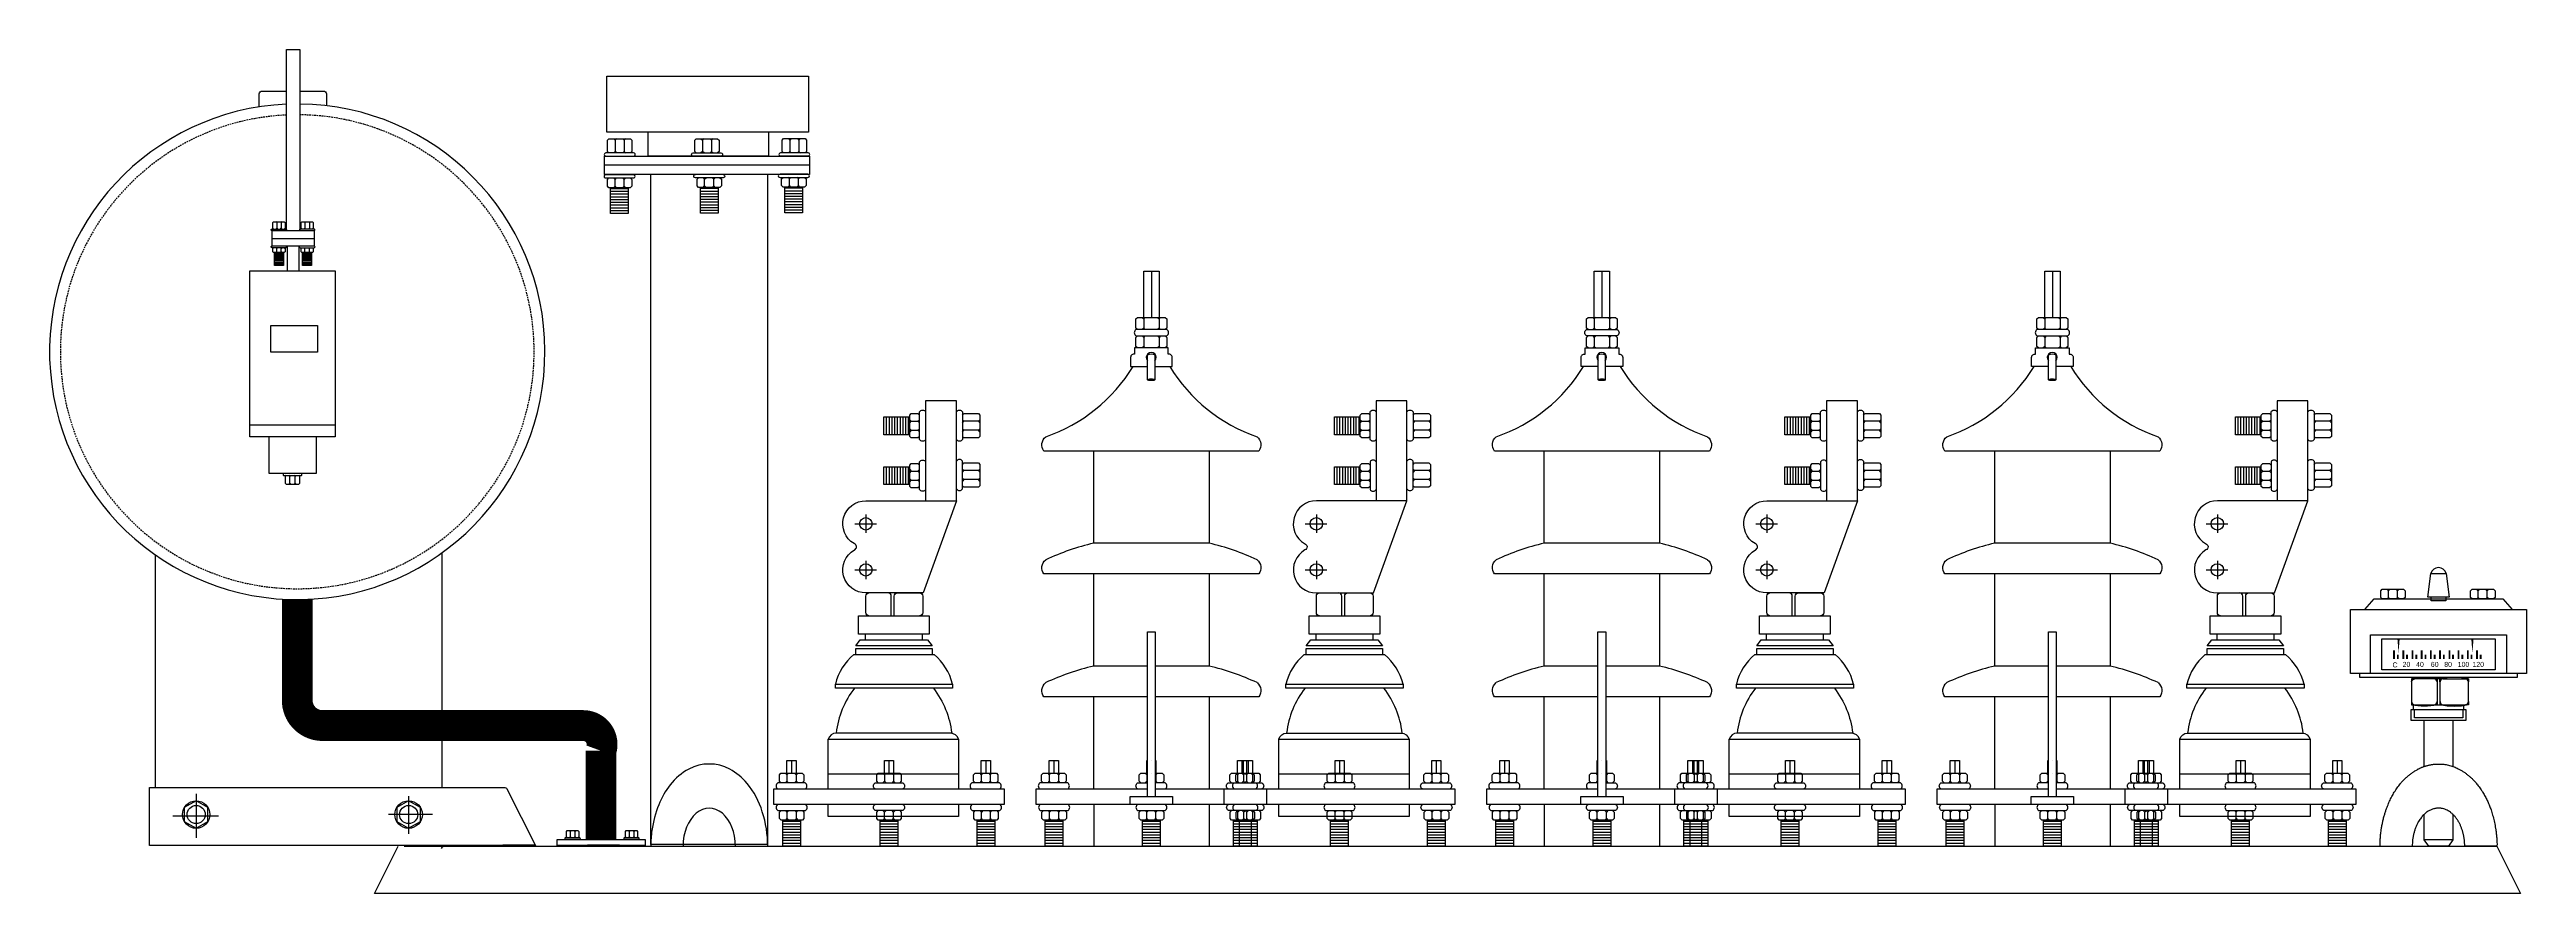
# Model space of a CAD drawing. Header units: millimetres. Extents: x 20927 to 53748, y 38421 to 54891.
# Drawn here: x 47649 to 49161, y 53053 to 53568 of the extents above; entities that cross this region are included whole.
import ezdxf

# ---------------------------------------------------------------- set-up
doc = ezdxf.new("R2010")
doc.units = ezdxf.units.MM
doc.linetypes.add('CENTERX2', pattern=[101.6, 63.5, -12.7, 12.7, -12.7])
doc.linetypes.add('DASHEDX2', pattern=[1.5, 1, -0.5])
doc.layers.add('Btrans.', color=2, linetype='Continuous')
doc.layers.add('HIGHT', color=8, linetype='Continuous')
doc.styles.get("Standard").update_dxf_attribs({"font": 'arial.ttf'})

msp = doc.modelspace()

# ---------------------------------------------------------------- linework, layer by layer
at = {"layer": 'Btrans.'}
msp.add_lwpolyline([(47865.4, 53081.7), (49142.9, 53081.7), (49157.3, 53052.8), (47847.3, 53052.8), (47861.8, 53081.7)], dxfattribs=at)
at = {"layer": 'HIGHT'}
for p, q in [((47995.1, 53513.4), (47994.2, 53512.5)), ((47998.8, 53513.4), (47999.7, 53512.5)), ((48048.4, 53513.4), (48047.5, 53512.5)), ((48052.1, 53513.4), (48053, 53512.5)), ((48099.9, 53513.5), (48100.8, 53512.6)), ((48105.4, 53513.5), (48106.3, 53512.6)), ((48002.2, 53482.8), (47991.4, 53482.8)), ((48002.2, 53481.1), (47991.4, 53481.1)), ((48002.2, 53479.5), (47991.4, 53479.5)), ((47994.1, 53488.5), (47995, 53489.5)), ((47995, 53483.5), (47994.1, 53484.5)), ((47999.6, 53488.5), (47998.7, 53489.5)), ((47998.7, 53483.5), (47999.6, 53484.5)), ((48057, 53483), (48046.2, 53483)), ((48057, 53481.3), (48046.2, 53481.3)), ((48057, 53479.6), (48046.2, 53479.6)), ((48048.8, 53488.7), (48049.8, 53489.6)), ((48049.8, 53483.7), (48048.8, 53484.6)), ((48054.4, 53488.7), (48053.4, 53489.6)), ((48055.3, 53483.7), (48054.4, 53484.6)), ((48108.6, 53483.2), (48097.8, 53483.2)), ((48108.6, 53481.5), (48097.8, 53481.5)), ((48108.6, 53479.8), (48097.8, 53479.8)), ((48100.5, 53488.9), (48101.4, 53489.8)), ((48101.4, 53483.9), (48100.5, 53484.8)), ((48106, 53488.9), (48106.9, 53489.8)), ((48106.9, 53483.9), (48106, 53484.8)), ((48002.2, 53477.8), (47991.4, 53477.8)), ((48002.2, 53476.1), (47991.4, 53476.1)), ((48002.2, 53474.4), (47991.4, 53474.4)), ((48002.2, 53472.8), (47991.4, 53472.8)), ((48002.2, 53471.1), (47991.4, 53471.1)), ((48002.2, 53469.4), (47991.4, 53469.4)), ((48057, 53478), (48046.2, 53478)), ((48057, 53476.3), (48046.2, 53476.3)), ((48057, 53474.6), (48046.2, 53474.6)), ((48057, 53472.9), (48046.2, 53472.9)), ((48057, 53471.3), (48046.2, 53471.3)), ((48057, 53469.6), (48046.2, 53469.6)), ((48108.6, 53478.1), (48097.8, 53478.1)), ((48108.6, 53476.5), (48097.8, 53476.5)), ((48108.6, 53474.8), (48097.8, 53474.8)), ((48108.6, 53473.1), (48097.8, 53473.1)), ((48108.6, 53471.4), (48097.8, 53471.4)), ((48108.6, 53469.8), (48097.8, 53469.8)), ((47784.7, 53452.6), (47810.4, 53452.6)), ((47787.6, 53462.2), (47787.6, 53458.8)), ((47790.3, 53462.2), (47790.3, 53458.8)), ((47804.8, 53462.2), (47804.8, 53458.8)), ((47807.5, 53462.2), (47807.5, 53458.8)), ((47791.7, 53443.6), (47786.3, 53443.6)), ((47791.7, 53442.8), (47786.3, 53442.8)), ((47791.7, 53441.9), (47786.3, 53441.9)), ((47791.7, 53441.1), (47786.3, 53441.1)), ((47791.7, 53440.3), (47786.3, 53440.3)), ((47791.7, 53439.4), (47786.3, 53439.4)), ((47791.7, 53438.6), (47786.3, 53438.6)), ((47791.7, 53437.7), (47786.3, 53437.7)), ((47791.7, 53436.9), (47786.3, 53436.9)), ((47787.6, 53446.5), (47787.1, 53446.9)), ((47788, 53444), (47787.6, 53444.4)), ((47790.3, 53446.5), (47789.9, 53446.9)), ((47789.9, 53444), (47790.3, 53444.4)), ((47793.9, 53447.9), (47793.9, 53432.8)), ((47801.1, 53447.9), (47801.1, 53432.8)), ((47808.9, 53443.6), (47803.4, 53443.6)), ((47808.9, 53442.8), (47803.4, 53442.8)), ((47808.9, 53441.9), (47803.4, 53441.9)), ((47808.9, 53441.1), (47803.4, 53441.1)), ((47808.9, 53440.3), (47803.4, 53440.3)), ((47808.9, 53439.4), (47803.4, 53439.4)), ((47808.9, 53438.6), (47803.4, 53438.6)), ((47808.9, 53437.7), (47803.4, 53437.7)), ((47808.9, 53436.9), (47803.4, 53436.9)), ((47804.8, 53446.5), (47805.2, 53446.9)), ((47805.2, 53444), (47804.8, 53444.4)), ((47807.5, 53446.5), (47807.1, 53446.9)), ((47807.1, 53444), (47807.5, 53444.4)), ((48321.5, 53432.5), (48321.5, 53404.4)), ((48596.5, 53432.5), (48596.5, 53404.4)), ((48871.5, 53432.5), (48871.5, 53404.4)), ((48325.3, 53404.4), (48326.2, 53403.5)), ((48316.8, 53403.5), (48316.8, 53397.8)), ((48316.8, 53392.2), (48316.8, 53386.6)), ((48326.2, 53397.8), (48325.3, 53396.9)), ((48325.3, 53393.2), (48326.2, 53392.2)), ((48591.8, 53403.5), (48591.8, 53397.8)), ((48601.2, 53403.5), (48601.2, 53397.8)), ((48866.8, 53403.5), (48866.8, 53397.8)), ((48867.8, 53393.2), (48866.8, 53392.2)), ((48876.2, 53403.5), (48876.2, 53397.8)), ((48876.2, 53392.2), (48876.2, 53386.6)), ((48319.2, 53366.3), (48319.2, 53381.5)), ((48326.2, 53386.6), (48325.3, 53385.7)), ((48591.8, 53386.6), (48592.8, 53385.7)), ((48594.2, 53366.3), (48594.2, 53381.5)), ((48601.2, 53386.6), (48602.1, 53385.7)), ((48866.8, 53386.6), (48867.8, 53385.7)), ((48869.2, 53366.3), (48869.2, 53381.5)), ((48159.9, 53332.8), (48159.9, 53343.7)), ((48161.6, 53332.8), (48161.6, 53343.7)), ((48163.3, 53332.8), (48163.3, 53343.7)), ((48164.9, 53332.8), (48164.9, 53343.7)), ((48166.6, 53332.8), (48166.6, 53343.7)), ((48168.3, 53332.8), (48168.3, 53343.7)), ((48170, 53332.8), (48170, 53343.7)), ((48171.6, 53332.8), (48171.6, 53343.7)), ((48173.3, 53332.8), (48173.3, 53343.7)), ((48434.9, 53332.8), (48434.9, 53343.7)), ((48436.6, 53332.8), (48436.6, 53343.7)), ((48438.3, 53332.8), (48438.3, 53343.7)), ((48439.9, 53332.8), (48439.9, 53343.7)), ((48441.6, 53332.8), (48441.6, 53343.7)), ((48443.3, 53332.8), (48443.3, 53343.7)), ((48445, 53332.8), (48445, 53343.7)), ((48446.6, 53332.8), (48446.6, 53343.7)), ((48448.3, 53332.8), (48448.3, 53343.7)), ((48709.9, 53332.8), (48709.9, 53343.7)), ((48711.6, 53332.8), (48711.6, 53343.7)), ((48713.3, 53332.8), (48713.3, 53343.7)), ((48714.9, 53332.8), (48714.9, 53343.7)), ((48716.6, 53332.8), (48716.6, 53343.7)), ((48718.3, 53332.8), (48718.3, 53343.7)), ((48720, 53332.8), (48720, 53343.7)), ((48721.6, 53332.8), (48721.6, 53343.7)), ((48723.3, 53332.8), (48723.3, 53343.7)), ((48984.9, 53332.8), (48984.9, 53343.7)), ((48986.6, 53332.8), (48986.6, 53343.7)), ((48988.3, 53332.8), (48988.3, 53343.7)), ((48989.9, 53332.8), (48989.9, 53343.7)), ((48991.6, 53332.8), (48991.6, 53343.7)), ((48993.3, 53332.8), (48993.3, 53343.7)), ((48995, 53332.8), (48995, 53343.7)), ((48996.6, 53332.8), (48996.6, 53343.7)), ((48998.3, 53332.8), (48998.3, 53343.7)), ((48174, 53340.1), (48174.9, 53341)), ((48179, 53341), (48180, 53340.1)), ((48179, 53335.5), (48180, 53336.4)), ((48215.9, 53341), (48207.1, 53341)), ((48215.9, 53335.5), (48207.1, 53335.5)), ((48449, 53341.9), (48449.9, 53341)), ((48449, 53336.4), (48449.9, 53335.5)), ((48454, 53341), (48455, 53341.9)), ((48490.9, 53341), (48482.1, 53341)), ((48490.9, 53335.5), (48482.1, 53335.5)), ((48724, 53340.1), (48724.9, 53341)), ((48729, 53341), (48730, 53340.1)), ((48729, 53335.5), (48730, 53336.4)), ((48757.1, 53341), (48756.2, 53340.1)), ((48757.1, 53335.5), (48756.2, 53334.5)), ((48766.8, 53340.1), (48765.9, 53341)), ((48766.8, 53336.4), (48765.9, 53335.5)), ((48999, 53341.9), (48999.9, 53341)), ((48999, 53336.4), (48999.9, 53335.5)), ((49004, 53341), (49005, 53341.9)), ((49032.1, 53341), (49031.2, 53341.9)), ((49032.1, 53335.5), (49031.2, 53336.4)), ((49041.8, 53341.9), (49040.9, 53341)), ((49041.8, 53334.5), (49040.9, 53335.5)), ((48159.9, 53302.4), (48159.9, 53313.2)), ((48161.6, 53302.4), (48161.6, 53313.2)), ((48163.3, 53302.4), (48163.3, 53313.2)), ((48164.9, 53302.4), (48164.9, 53313.2)), ((48166.6, 53302.4), (48166.6, 53313.2)), ((48168.3, 53302.4), (48168.3, 53313.2)), ((48170, 53302.4), (48170, 53313.2)), ((48171.6, 53302.4), (48171.6, 53313.2)), ((48173.3, 53302.4), (48173.3, 53313.2)), ((48434.9, 53302.4), (48434.9, 53313.2)), ((48436.6, 53302.4), (48436.6, 53313.2)), ((48438.3, 53302.4), (48438.3, 53313.2)), ((48439.9, 53302.4), (48439.9, 53313.2)), ((48441.6, 53302.4), (48441.6, 53313.2)), ((48443.3, 53302.4), (48443.3, 53313.2)), ((48445, 53302.4), (48445, 53313.2)), ((48446.6, 53302.4), (48446.6, 53313.2)), ((48448.3, 53302.4), (48448.3, 53313.2)), ((48709.9, 53302.4), (48709.9, 53313.2)), ((48711.6, 53302.4), (48711.6, 53313.2)), ((48713.3, 53302.4), (48713.3, 53313.2)), ((48714.9, 53302.4), (48714.9, 53313.2)), ((48716.6, 53302.4), (48716.6, 53313.2)), ((48718.3, 53302.4), (48718.3, 53313.2)), ((48720, 53302.4), (48720, 53313.2)), ((48721.6, 53302.4), (48721.6, 53313.2)), ((48723.3, 53302.4), (48723.3, 53313.2)), ((48984.9, 53302.4), (48984.9, 53313.2)), ((48986.6, 53302.4), (48986.6, 53313.2)), ((48988.3, 53302.4), (48988.3, 53313.2)), ((48989.9, 53302.4), (48989.9, 53313.2)), ((48991.6, 53302.4), (48991.6, 53313.2)), ((48993.3, 53302.4), (48993.3, 53313.2)), ((48995, 53302.4), (48995, 53313.2)), ((48996.6, 53302.4), (48996.6, 53313.2)), ((48998.3, 53302.4), (48998.3, 53313.2)), ((47795.5, 53307.4), (47795, 53307.9)), ((47795, 53302.7), (47795.5, 53303.3)), ((47798.9, 53307.4), (47798.3, 53307.9)), ((47798.3, 53302.7), (47798.9, 53303.3)), ((48174, 53309.6), (48174.9, 53310.5)), ((48174, 53305.9), (48174.9, 53305)), ((48179, 53310.5), (48180, 53309.6)), ((48179, 53305), (48180, 53305.9)), ((48215.9, 53310.9), (48207.1, 53310.9)), ((48215.9, 53305.4), (48207.1, 53305.4)), ((48449, 53311.5), (48449.9, 53310.5)), ((48449.9, 53305), (48454, 53305)), ((48454, 53310.5), (48455, 53311.5)), ((48490.9, 53310.9), (48482.1, 53310.9)), ((48490.9, 53305.4), (48482.1, 53305.4)), ((48724, 53309.6), (48724.9, 53310.5)), ((48724, 53305.9), (48724.9, 53305)), ((48729, 53310.5), (48730, 53309.6)), ((48729, 53305), (48730, 53305.9)), ((48757.1, 53310.9), (48756.2, 53310)), ((48757.1, 53305.4), (48756.2, 53306.3)), ((48766.8, 53310), (48765.9, 53310.9)), ((48766.8, 53306.3), (48765.9, 53305.4)), ((48999, 53311.5), (48999.9, 53310.5)), ((48999.9, 53305), (49004, 53305)), ((49004, 53310.5), (49005, 53311.5)), ((49032.1, 53310.9), (49031.2, 53311.8)), ((49032.1, 53305.4), (49031.2, 53304.4)), ((49041.8, 53311.8), (49040.9, 53310.9)), ((49041.8, 53304.4), (49040.9, 53305.4)), ((47713.6, 53117.6), (47713.6, 53259.4)), ((47888.3, 53260.6), (47888.3, 53164.7)), ((49076.6, 53237.6), (49075.6, 53238.5)), ((49082.1, 53237.6), (49081.2, 53238.5)), ((49131.5, 53233.5), (49131.5, 53237.6)), ((49137, 53237.6), (49136, 53238.5)), ((49075.6, 53232.6), (49076.6, 53233.5)), ((49081.2, 53232.6), (49082.1, 53233.5)), ((49136, 53232.6), (49137, 53233.5)), ((49108.1, 53181.9), (49108.1, 53183.8)), ((48286.3, 53116.6), (48286.3, 53172.8)), ((48356.7, 53172.8), (48356.7, 53116.6)), ((48561.3, 53116.6), (48561.3, 53172.8)), ((48631.7, 53172.8), (48631.7, 53116.6)), ((48836.3, 53116.6), (48836.3, 53172.8)), ((48906.7, 53172.8), (48906.7, 53116.6)), ((49108.1, 53169.9), (49108.1, 53168)), ((47888.3, 53145.9), (47888.3, 53117.6)), ((48101.8, 53133.9), (48101.8, 53126.3)), ((48161.3, 53133.9), (48161.3, 53126.3)), ((48220.4, 53133.9), (48220.4, 53126.3)), ((48262, 53133.9), (48262, 53126.3)), ((48321.5, 53133.9), (48321.5, 53133.9)), ((48376.8, 53133.9), (48376.8, 53126.3)), ((48377.8, 53126.3), (48377.8, 53133.9)), ((48379.6, 53133.9), (48379.6, 53126.3)), ((48380.5, 53133.9), (48380.5, 53126.3)), ((48436.3, 53133.9), (48436.3, 53126.3)), ((48495.4, 53133.9), (48495.4, 53126.3)), ((48537, 53133.9), (48537, 53126.3)), ((48596.5, 53133.9), (48596.5, 53133.9)), ((48651.8, 53133.9), (48651.8, 53126.3)), ((48652.8, 53126.3), (48652.8, 53133.9)), ((48654.6, 53133.9), (48654.6, 53126.3)), ((48655.5, 53133.9), (48655.5, 53126.3)), ((48711.3, 53133.9), (48711.3, 53126.3)), ((48770.4, 53133.9), (48770.4, 53126.3)), ((48812, 53133.9), (48812, 53126.3)), ((48871.5, 53133.9), (48871.5, 53133.9)), ((48926.8, 53133.9), (48926.8, 53126.3)), ((48927.8, 53126.3), (48927.8, 53133.9)), ((48929.6, 53133.9), (48929.6, 53126.3)), ((48930.5, 53133.9), (48930.5, 53126.3)), ((48986.3, 53133.9), (48986.3, 53126.3)), ((49045.4, 53133.9), (49045.4, 53126.3)), ((48100, 53126.3), (48099, 53125.3)), ((48099, 53121.3), (48100, 53120.3)), ((48105.5, 53126.3), (48104.6, 53125.3)), ((48104.6, 53121.3), (48105.5, 53120.3)), ((48157.6, 53126.3), (48158.6, 53125.3)), ((48158.6, 53121.3), (48157.6, 53120.3)), ((48165, 53126.3), (48164.1, 53125.3)), ((48164.1, 53121.3), (48165, 53120.3)), ((48218.5, 53126.3), (48217.6, 53125.3)), ((48217.6, 53121.3), (48218.5, 53120.3)), ((48222.2, 53126.3), (48223.1, 53125.3)), ((48223.1, 53121.3), (48224.1, 53120.3)), ((48258.3, 53126.3), (48259.2, 53125.3)), ((48259.2, 53121.3), (48258.3, 53120.3)), ((48263.8, 53126.3), (48264.7, 53125.3)), ((48264.7, 53121.3), (48265.7, 53120.3)), ((48317.8, 53126.3), (48318.7, 53125.3)), ((48318.7, 53121.3), (48317.8, 53120.3)), ((48321.5, 53126.3), (48321.5, 53126.3)), ((48325.2, 53126.3), (48324.3, 53125.3)), ((48324.3, 53121.3), (48325.2, 53120.3)), ((48366, 53107.2), (48366, 53116.6)), ((48374, 53125.3), (48374, 53121.3)), ((48376.8, 53126.3), (48377.8, 53125.3)), ((48377.8, 53121.3), (48378.7, 53120.3)), ((48379.6, 53125.3), (48379.6, 53121.3)), ((48384.2, 53126.3), (48383.3, 53125.3)), ((48383.3, 53121.3), (48384.2, 53120.3)), ((48391.8, 53116.6), (48391.8, 53107.2)), ((48433.6, 53125.3), (48433.6, 53121.3)), ((48439.1, 53125.3), (48439.1, 53121.3)), ((48492.6, 53125.3), (48492.6, 53121.3)), ((48498.1, 53125.3), (48498.1, 53121.3)), ((48533.3, 53126.3), (48534.2, 53125.3)), ((48534.2, 53121.3), (48533.3, 53120.3)), ((48538.8, 53126.3), (48539.7, 53125.3)), ((48539.7, 53121.3), (48540.7, 53120.3)), ((48592.8, 53126.3), (48593.7, 53125.3)), ((48593.7, 53121.3), (48592.8, 53120.3)), ((48596.5, 53126.3), (48596.5, 53126.3)), ((48600.2, 53126.3), (48599.3, 53125.3)), ((48599.3, 53121.3), (48600.2, 53120.3)), ((48641, 53107.2), (48641, 53116.6)), ((48650, 53126.3), (48649, 53125.3)), ((48649, 53121.3), (48650, 53120.3)), ((48651.8, 53126.3), (48652.8, 53125.3)), ((48652.8, 53121.3), (48653.7, 53120.3)), ((48655.5, 53126.3), (48654.6, 53125.3)), ((48654.6, 53121.3), (48655.5, 53120.3)), ((48659.2, 53126.3), (48658.3, 53125.3)), ((48658.3, 53121.3), (48659.2, 53120.3)), ((48666.8, 53116.6), (48666.8, 53107.2)), ((48709.5, 53126.3), (48708.6, 53125.3)), ((48708.6, 53121.3), (48709.5, 53120.3)), ((48715, 53126.3), (48714.1, 53125.3)), ((48714.1, 53121.3), (48715, 53120.3)), ((48768.5, 53126.3), (48767.6, 53125.3)), ((48767.6, 53121.3), (48768.5, 53120.3)), ((48772.2, 53126.3), (48773.1, 53125.3)), ((48773.1, 53121.3), (48772.2, 53120.3)), ((48808.3, 53126.3), (48809.2, 53125.3)), ((48809.2, 53121.3), (48808.3, 53120.3)), ((48813.8, 53126.3), (48814.7, 53125.3)), ((48814.7, 53121.3), (48815.7, 53120.3)), ((48867.8, 53126.3), (48868.7, 53125.3)), ((48868.7, 53121.3), (48867.8, 53120.3)), ((48871.5, 53126.3), (48871.5, 53126.3)), ((48875.2, 53126.3), (48874.3, 53125.3)), ((48874.3, 53121.3), (48875.2, 53120.3)), ((48916, 53107.2), (48916, 53116.6)), ((48924, 53125.3), (48924, 53121.3)), ((48928.7, 53126.3), (48927.8, 53125.3)), ((48927.8, 53121.3), (48928.7, 53120.3)), ((48929.6, 53125.3), (48929.6, 53121.3)), ((48934.2, 53126.3), (48933.3, 53125.3)), ((48933.3, 53121.3), (48934.2, 53120.3)), ((48941.8, 53116.6), (48941.8, 53107.2)), ((48983.6, 53125.3), (48983.6, 53121.3)), ((48988.2, 53126.3), (48989.1, 53125.3)), ((48989.1, 53121.3), (48988.2, 53120.3)), ((49042.6, 53125.3), (49042.6, 53121.3)), ((49048.1, 53125.3), (49048.1, 53121.3)), ((48099.2, 53102.5), (48100.2, 53103.5)), ((48104.8, 53098.5), (48104.8, 53102.5)), ((48158.6, 53102.5), (48157.6, 53103.5)), ((48223.3, 53098.5), (48223.3, 53102.5)), ((48259.4, 53098.5), (48259.4, 53102.5)), ((48264.9, 53102.5), (48265.8, 53103.5)), ((48286.3, 53107.2), (48286.3, 53081.6)), ((48318.7, 53098.5), (48318.7, 53102.5)), ((48324.3, 53098.5), (48324.3, 53102.5)), ((48356.7, 53107.4), (48356.7, 53081.6)), ((48374.2, 53102.5), (48375.2, 53103.5)), ((48377.9, 53098.5), (48377.9, 53102.5)), ((48379.8, 53102.5), (48380.7, 53103.5)), ((48383.5, 53098.5), (48383.5, 53102.5)), ((48433.6, 53102.5), (48432.6, 53103.5)), ((48439.1, 53102.5), (48438.2, 53103.5)), ((48492.8, 53102.5), (48493.7, 53103.5)), ((48498.3, 53102.5), (48499.2, 53103.5)), ((48534.4, 53098.5), (48534.4, 53102.5)), ((48539.9, 53102.5), (48540.8, 53103.5)), ((48561.3, 53107.2), (48561.3, 53081.6)), ((48593.7, 53102.5), (48592.8, 53103.5)), ((48599.3, 53098.5), (48599.3, 53102.5)), ((48631.7, 53107.4), (48631.7, 53081.6)), ((48652.9, 53098.5), (48652.9, 53102.5)), ((48654.8, 53102.5), (48655.7, 53103.5)), ((48658.5, 53098.5), (48658.5, 53102.5)), ((48773.3, 53102.5), (48772.4, 53103.5)), ((48809.4, 53098.5), (48809.4, 53102.5)), ((48814.9, 53102.5), (48815.8, 53103.5)), ((48836.3, 53107.2), (48836.3, 53081.6)), ((48868.7, 53102.5), (48869.7, 53103.5)), ((48874.3, 53098.5), (48874.3, 53102.5)), ((48906.7, 53107.4), (48906.7, 53081.6)), ((48924.2, 53102.5), (48923.3, 53103.5)), ((48927.9, 53098.5), (48927.9, 53102.5)), ((48929.8, 53102.5), (48930.7, 53103.5)), ((48933.5, 53098.5), (48933.5, 53102.5)), ((48983.6, 53102.5), (48984.5, 53103.5)), ((48989.1, 53102.5), (48988.2, 53103.5)), ((49042.8, 53102.5), (49043.7, 53103.5)), ((49048.3, 53102.5), (49049.2, 53103.5)), ((47966.8, 53087.3), (47966.3, 53086.8)), ((47967.2, 53091.2), (47966.8, 53090.7)), ((47969.1, 53091.2), (47969.5, 53090.7)), ((47969.5, 53087.3), (47969.1, 53086.8)), ((48002.3, 53091.2), (48002.7, 53090.7)), ((48002.7, 53087.3), (48002.3, 53086.8)), ((48006, 53091.2), (48005.5, 53090.7)), ((48005.5, 53087.3), (48006, 53086.8)), ((48107.4, 53096.8), (48096.6, 53096.8)), ((48107.4, 53095.1), (48096.6, 53095.1)), ((48107.4, 53093.5), (48096.6, 53093.5)), ((48107.4, 53091.8), (48096.6, 53091.8)), ((48107.4, 53090.1), (48096.6, 53090.1)), ((48107.4, 53088.4), (48096.6, 53088.4)), ((48107.4, 53086.8), (48096.6, 53086.8)), ((48100.2, 53097.5), (48099.2, 53098.5)), ((48166.7, 53096.8), (48155.9, 53096.8)), ((48166.7, 53095.1), (48155.9, 53095.1)), ((48166.7, 53093.5), (48155.9, 53093.5)), ((48166.7, 53091.8), (48155.9, 53091.8)), ((48166.7, 53090.1), (48155.9, 53090.1)), ((48166.7, 53088.4), (48155.9, 53088.4)), ((48166.7, 53086.8), (48155.9, 53086.8)), ((48157.6, 53097.5), (48158.6, 53098.5)), ((48165, 53097.5), (48164.1, 53098.5)), ((48225.9, 53096.8), (48215.1, 53096.8)), ((48225.9, 53095.1), (48215.1, 53095.1)), ((48225.9, 53093.5), (48215.1, 53093.5)), ((48225.9, 53091.8), (48215.1, 53091.8)), ((48225.9, 53090.1), (48215.1, 53090.1)), ((48225.9, 53088.4), (48215.1, 53088.4)), ((48225.9, 53086.8), (48215.1, 53086.8)), ((48218.7, 53097.5), (48217.8, 53098.5)), ((48267.5, 53096.8), (48256.7, 53096.8)), ((48267.5, 53095.1), (48256.7, 53095.1)), ((48267.5, 53093.5), (48256.7, 53093.5)), ((48267.5, 53091.8), (48256.7, 53091.8)), ((48267.5, 53090.1), (48256.7, 53090.1)), ((48267.5, 53088.4), (48256.7, 53088.4)), ((48267.5, 53086.8), (48256.7, 53086.8)), ((48265.8, 53097.5), (48264.9, 53098.5)), ((48326.9, 53096.8), (48316.1, 53096.8)), ((48326.9, 53095.1), (48316.1, 53095.1)), ((48326.9, 53093.5), (48316.1, 53093.5)), ((48326.9, 53091.8), (48316.1, 53091.8)), ((48326.9, 53090.1), (48316.1, 53090.1)), ((48326.9, 53088.4), (48316.1, 53088.4)), ((48326.9, 53086.8), (48316.1, 53086.8)), ((48386.1, 53096.8), (48371.6, 53096.8)), ((48386.1, 53095.1), (48371.6, 53095.1)), ((48386.1, 53093.5), (48371.6, 53093.5)), ((48386.1, 53091.8), (48371.6, 53091.8)), ((48386.1, 53090.1), (48371.6, 53090.1)), ((48386.1, 53088.4), (48371.6, 53088.4)), ((48386.1, 53086.8), (48371.6, 53086.8)), ((48375.3, 53081.7), (48375.3, 53097.5)), ((48378.8, 53097.5), (48379.8, 53098.5)), ((48382.4, 53097.5), (48382.4, 53081.7)), ((48441.7, 53096.8), (48430.9, 53096.8)), ((48441.7, 53095.1), (48430.9, 53095.1)), ((48441.7, 53093.5), (48430.9, 53093.5)), ((48441.7, 53091.8), (48430.9, 53091.8)), ((48441.7, 53090.1), (48430.9, 53090.1)), ((48441.7, 53088.4), (48430.9, 53088.4)), ((48441.7, 53086.8), (48430.9, 53086.8)), ((48432.6, 53097.5), (48433.6, 53098.5)), ((48438.2, 53097.5), (48439.1, 53098.5)), ((48500.9, 53096.8), (48490.1, 53096.8)), ((48500.9, 53095.1), (48490.1, 53095.1)), ((48500.9, 53093.5), (48490.1, 53093.5)), ((48500.9, 53091.8), (48490.1, 53091.8)), ((48500.9, 53090.1), (48490.1, 53090.1)), ((48500.9, 53088.4), (48490.1, 53088.4)), ((48500.9, 53086.8), (48490.1, 53086.8)), ((48499.2, 53097.5), (48498.3, 53098.5)), ((48542.5, 53096.8), (48531.7, 53096.8)), ((48542.5, 53095.1), (48531.7, 53095.1)), ((48542.5, 53093.5), (48531.7, 53093.5)), ((48542.5, 53091.8), (48531.7, 53091.8)), ((48542.5, 53090.1), (48531.7, 53090.1)), ((48542.5, 53088.4), (48531.7, 53088.4)), ((48542.5, 53086.8), (48531.7, 53086.8)), ((48540.8, 53097.5), (48539.9, 53098.5)), ((48601.9, 53096.8), (48591.1, 53096.8)), ((48601.9, 53095.1), (48591.1, 53095.1)), ((48601.9, 53093.5), (48591.1, 53093.5)), ((48601.9, 53091.8), (48591.1, 53091.8)), ((48601.9, 53090.1), (48591.1, 53090.1)), ((48601.9, 53088.4), (48591.1, 53088.4)), ((48601.9, 53086.8), (48591.1, 53086.8)), ((48592.8, 53097.5), (48593.7, 53098.5)), ((48661.1, 53096.8), (48646.6, 53096.8)), ((48661.1, 53095.1), (48646.6, 53095.1)), ((48661.1, 53093.5), (48646.6, 53093.5)), ((48661.1, 53091.8), (48646.6, 53091.8)), ((48661.1, 53090.1), (48646.6, 53090.1)), ((48661.1, 53088.4), (48646.6, 53088.4)), ((48661.1, 53086.8), (48646.6, 53086.8)), ((48650.2, 53097.5), (48649.2, 53098.5)), ((48650.3, 53081.7), (48650.3, 53097.5)), ((48655.7, 53097.5), (48654.8, 53098.5)), ((48657.4, 53097.5), (48657.4, 53081.7)), ((48716.7, 53096.8), (48705.9, 53096.8)), ((48716.7, 53095.1), (48705.9, 53095.1)), ((48716.7, 53093.5), (48705.9, 53093.5)), ((48716.7, 53091.8), (48705.9, 53091.8)), ((48716.7, 53090.1), (48705.9, 53090.1)), ((48716.7, 53088.4), (48705.9, 53088.4)), ((48716.7, 53086.8), (48705.9, 53086.8)), ((48709.5, 53097.5), (48708.6, 53098.5)), ((48715, 53097.5), (48714.1, 53098.5)), ((48775.9, 53096.8), (48765.1, 53096.8)), ((48775.9, 53095.1), (48765.1, 53095.1)), ((48775.9, 53093.5), (48765.1, 53093.5)), ((48775.9, 53091.8), (48765.1, 53091.8)), ((48775.9, 53090.1), (48765.1, 53090.1)), ((48775.9, 53088.4), (48765.1, 53088.4)), ((48775.9, 53086.8), (48765.1, 53086.8)), ((48768.7, 53097.5), (48767.8, 53098.5)), ((48772.4, 53097.5), (48773.3, 53098.5)), ((48817.5, 53096.8), (48806.7, 53096.8)), ((48817.5, 53095.1), (48806.7, 53095.1)), ((48817.5, 53093.5), (48806.7, 53093.5)), ((48817.5, 53091.8), (48806.7, 53091.8)), ((48817.5, 53090.1), (48806.7, 53090.1)), ((48817.5, 53088.4), (48806.7, 53088.4)), ((48817.5, 53086.8), (48806.7, 53086.8)), ((48815.8, 53097.5), (48814.9, 53098.5)), ((48876.9, 53096.8), (48866.1, 53096.8)), ((48876.9, 53095.1), (48866.1, 53095.1)), ((48876.9, 53093.5), (48866.1, 53093.5)), ((48876.9, 53091.8), (48866.1, 53091.8)), ((48876.9, 53090.1), (48866.1, 53090.1)), ((48876.9, 53088.4), (48866.1, 53088.4)), ((48876.9, 53086.8), (48866.1, 53086.8)), ((48869.7, 53097.5), (48868.7, 53098.5)), ((48936.1, 53096.8), (48921.6, 53096.8)), ((48936.1, 53095.1), (48921.6, 53095.1)), ((48936.1, 53093.5), (48921.6, 53093.5)), ((48936.1, 53091.8), (48921.6, 53091.8)), ((48936.1, 53090.1), (48921.6, 53090.1)), ((48936.1, 53088.4), (48921.6, 53088.4)), ((48936.1, 53086.8), (48921.6, 53086.8)), ((48923.3, 53097.5), (48924.2, 53098.5)), ((48925.3, 53081.7), (48925.3, 53097.5)), ((48930.7, 53097.5), (48929.8, 53098.5)), ((48932.4, 53097.5), (48932.4, 53081.7)), ((48991.7, 53096.8), (48980.9, 53096.8)), ((48991.7, 53095.1), (48980.9, 53095.1)), ((48991.7, 53093.5), (48980.9, 53093.5)), ((48991.7, 53091.8), (48980.9, 53091.8)), ((48991.7, 53090.1), (48980.9, 53090.1)), ((48991.7, 53088.4), (48980.9, 53088.4)), ((48991.7, 53086.8), (48980.9, 53086.8)), ((48988.2, 53097.5), (48989.1, 53098.5)), ((49050.9, 53096.8), (49040.1, 53096.8)), ((49050.9, 53095.1), (49040.1, 53095.1)), ((49050.9, 53093.5), (49040.1, 53093.5)), ((49050.9, 53091.8), (49040.1, 53091.8)), ((49050.9, 53090.1), (49040.1, 53090.1)), ((49050.9, 53088.4), (49040.1, 53088.4)), ((49050.9, 53086.8), (49040.1, 53086.8)), ((49049.2, 53097.5), (49048.3, 53098.5)), ((47925.6, 53082.5), (47945.3, 53082.5)), ((47977.2, 53082.5), (47996.9, 53082.5)), ((48107.4, 53085.1), (48096.6, 53085.1)), ((48107.4, 53083.4), (48096.6, 53083.4)), ((48166.7, 53085.1), (48155.9, 53085.1)), ((48166.7, 53083.4), (48155.9, 53083.4)), ((48225.9, 53085.1), (48215.1, 53085.1)), ((48225.9, 53083.4), (48215.1, 53083.4)), ((48267.5, 53085.1), (48256.7, 53085.1)), ((48267.5, 53083.4), (48256.7, 53083.4)), ((48326.9, 53085.1), (48316.1, 53085.1)), ((48326.9, 53083.4), (48316.1, 53083.4)), ((48386.1, 53085.1), (48371.6, 53085.1)), ((48386.1, 53083.4), (48371.6, 53083.4)), ((48441.7, 53085.1), (48430.9, 53085.1)), ((48441.7, 53083.4), (48430.9, 53083.4)), ((48500.9, 53085.1), (48490.1, 53085.1)), ((48500.9, 53083.4), (48490.1, 53083.4)), ((48542.5, 53085.1), (48531.7, 53085.1)), ((48542.5, 53083.4), (48531.7, 53083.4)), ((48601.9, 53085.1), (48591.1, 53085.1)), ((48601.9, 53083.4), (48591.1, 53083.4)), ((48661.1, 53085.1), (48646.6, 53085.1)), ((48661.1, 53083.4), (48646.6, 53083.4)), ((48716.7, 53085.1), (48705.9, 53085.1)), ((48716.7, 53083.4), (48705.9, 53083.4)), ((48775.9, 53085.1), (48765.1, 53085.1)), ((48775.9, 53083.4), (48765.1, 53083.4)), ((48817.5, 53085.1), (48806.7, 53085.1)), ((48817.5, 53083.4), (48806.7, 53083.4)), ((48876.9, 53085.1), (48866.1, 53085.1)), ((48876.9, 53083.4), (48866.1, 53083.4)), ((48936.1, 53085.1), (48921.6, 53085.1)), ((48936.1, 53083.4), (48921.6, 53083.4)), ((48991.7, 53085.1), (48980.9, 53085.1)), ((48991.7, 53083.4), (48980.9, 53083.4)), ((49050.9, 53085.1), (49040.1, 53085.1)), ((49050.9, 53083.4), (49040.1, 53083.4))]:
    msp.add_line(p, q, dxfattribs=at)
at = {"layer": 'HIGHT', "linetype": 'CENTERX2'}
for p, q in [((48147.2, 53284), (48147.2, 53273)), ((48422.2, 53284), (48422.2, 53273)), ((48697.2, 53284), (48697.2, 53273)), ((48972.2, 53284), (48972.2, 53273)), ((48140.4, 53278.4), (48153.6, 53278.4)), ((48415.4, 53278.4), (48428.6, 53278.4)), ((48690.4, 53278.4), (48703.6, 53278.4)), ((48965.4, 53278.4), (48978.6, 53278.4)), ((48147.2, 53255.8), (48147.2, 53244.6)), ((48422.2, 53255.8), (48422.2, 53244.6)), ((48697.2, 53255.8), (48697.2, 53244.6)), ((48972.2, 53255.8), (48972.2, 53244.6)), ((48140.4, 53250.3), (48153.6, 53250.3)), ((48415.4, 53250.3), (48428.6, 53250.3)), ((48690.4, 53250.3), (48703.6, 53250.3)), ((48965.4, 53250.3), (48978.6, 53250.3)), ((47738.4, 53113.6), (47738.4, 53086.8)), ((47868.1, 53112.2), (47868.1, 53089.3)), ((47724.2, 53100.2), (47752, 53100.2)), ((47882.7, 53101), (47855.9, 53101))]:
    msp.add_line(p, q, dxfattribs=at)
at = {"layer": 'HIGHT', "linetype": 'ByBlock'}
for p, q in [((48139.8, 53198.6), (48188.8, 53198.6)), ((48414.8, 53198.6), (48463.8, 53198.6)), ((48689.8, 53198.6), (48738.8, 53198.6)), ((48964.8, 53198.6), (49013.8, 53198.6)), ((49108.1, 53181.9), (49108.1, 53169.9)), ((49110, 53183.8), (49123.6, 53183.8)), ((49125.5, 53169.9), (49125.5, 53181.9)), ((49110, 53168), (49123.6, 53168))]:
    msp.add_line(p, q, dxfattribs=at)
at = {"layer": 'HIGHT'}
for points in [[(47793.5, 53457.4), (47793.5, 53567.8), (47801.6, 53567.8), (47801.6, 53457.4)], [(47990.4, 53504.7), (47989.5, 53505.6), (47989.5, 53512.5), (47990.4, 53513.4), (48003.5, 53513.4), (48004.4, 53512.5), (48004.4, 53505.6), (48003.5, 53504.7)], [(47993.3, 53513.4), (47994.2, 53512.5), (47994.2, 53505.6)], [(48000.7, 53513.4), (47999.7, 53512.5), (47999.7, 53505.6)], [(48087.8, 53517.4), (48087.8, 53502.7), (48014.3, 53502.7), (48014.3, 53517.4)], [(48043.7, 53504.7), (48042.8, 53505.6), (48042.8, 53512.5), (48043.7, 53513.4), (48056.7, 53513.4), (48057.7, 53512.5), (48057.7, 53505.6), (48056.7, 53504.7)], [(48046.5, 53513.4), (48047.5, 53512.5), (48047.5, 53505.6)], [(48053.9, 53513.4), (48053, 53512.5), (48053, 53505.6)], [(48097, 53504.7), (48096.1, 53505.7), (48096.1, 53512.6), (48097, 53513.5), (48110.1, 53513.5), (48111, 53512.6), (48111, 53505.7), (48110.1, 53504.7)], [(48101.7, 53513.5), (48100.8, 53512.6), (48100.8, 53505.7)], [(48107.3, 53513.5), (48106.3, 53512.6), (48106.3, 53505.7)], [(48112.7, 53497.2), (47987.7, 53497.2)], [(47995.1, 53504.7), (47994.2, 53505.6), (47993.3, 53504.7)], [(47998.8, 53504.7), (47999.7, 53505.6), (48000.7, 53504.7)], [(48048.4, 53504.7), (48047.5, 53505.6), (48046.5, 53504.7)], [(48052.1, 53504.7), (48053, 53505.6), (48053.9, 53504.7)], [(48101.7, 53504.7), (48100.8, 53505.7), (48099.9, 53504.7)], [(48105.4, 53504.7), (48106.3, 53505.7), (48107.3, 53504.7)], [(48003.4, 53489.5), (48004.3, 53488.5), (48004.3, 53484.5), (48003.4, 53483.5), (47990.3, 53483.5), (47989.4, 53484.5), (47989.4, 53488.5), (47990.3, 53489.5)], [(48002.2, 53483.5), (48002.2, 53467.7), (47991.4, 53467.7), (47991.4, 53483.5)], [(47993.1, 53483.5), (47994.1, 53484.5), (47994.1, 53488.5), (47993.1, 53489.5)], [(48000.6, 53483.5), (47999.6, 53484.5), (47999.6, 53488.5), (48000.6, 53489.5)], [(48087.2, 53491.5), (48087.2, 53082.8), (48016, 53082.8), (48016, 53491.5)], [(48058.1, 53489.6), (48059.1, 53488.7), (48059.1, 53484.6), (48058.1, 53483.7), (48045.1, 53483.7), (48044.2, 53484.6), (48044.2, 53488.7), (48045.1, 53489.6)], [(48057, 53483.7), (48057, 53467.9), (48046.2, 53467.9), (48046.2, 53483.7)], [(48047.9, 53483.7), (48048.8, 53484.6), (48048.8, 53488.7), (48047.9, 53489.6)], [(48053.4, 53483.7), (48054.4, 53484.6), (48054.4, 53488.7), (48055.3, 53489.6)], [(48109.7, 53489.8), (48110.7, 53488.9), (48110.7, 53484.8), (48109.7, 53483.9), (48096.7, 53483.9), (48095.8, 53484.8), (48095.8, 53488.9), (48096.7, 53489.8)], [(48108.6, 53483.9), (48108.6, 53468.1), (48097.8, 53468.1), (48097.8, 53483.9)], [(48099.5, 53483.9), (48100.5, 53484.8), (48100.5, 53488.9), (48099.5, 53489.8)], [(48105, 53483.9), (48106, 53484.8), (48106, 53488.9), (48105, 53489.8)], [(47785.7, 53458.3), (47785.2, 53458.8), (47785.2, 53462.2), (47785.7, 53462.7), (47792.2, 53462.7), (47792.7, 53462.2), (47792.7, 53458.8), (47792.2, 53458.3)], [(47788, 53462.7), (47787.6, 53462.2), (47787.1, 53462.7)], [(47787.1, 53458.3), (47787.6, 53458.8), (47788, 53458.3)], [(47790.8, 53462.7), (47790.3, 53462.2), (47789.9, 53462.7)], [(47789.9, 53458.3), (47790.3, 53458.8), (47790.8, 53458.3)], [(47802.9, 53458.3), (47802.4, 53458.8), (47802.4, 53462.2), (47802.9, 53462.7), (47809.4, 53462.7), (47809.9, 53462.2), (47809.9, 53458.8), (47809.4, 53458.3)], [(47804.3, 53462.7), (47804.8, 53462.2), (47805.2, 53462.7)], [(47805.2, 53458.3), (47804.8, 53458.8), (47804.3, 53458.3)], [(47807.1, 53462.7), (47807.5, 53462.2), (47808, 53462.7)], [(47808, 53458.3), (47807.5, 53458.8), (47807.1, 53458.3)], [(47792.2, 53446.9), (47792.7, 53446.5), (47792.7, 53444.4), (47792.2, 53444), (47785.7, 53444), (47785.2, 53444.4), (47785.2, 53446.5), (47785.7, 53446.9)], [(47791.7, 53444), (47791.7, 53436.1), (47786.3, 53436.1), (47786.3, 53444)], [(47787.1, 53444), (47787.6, 53444.4), (47787.6, 53446.5), (47788, 53446.9)], [(47790.8, 53444), (47790.3, 53444.4), (47790.3, 53446.5), (47790.8, 53446.9)], [(47809.4, 53446.9), (47809.9, 53446.5), (47809.9, 53444.4), (47809.4, 53444), (47802.9, 53444), (47802.4, 53444.4), (47802.4, 53446.5), (47802.9, 53446.9)], [(47808.9, 53444), (47808.9, 53436.1), (47803.4, 53436.1), (47803.4, 53444)], [(47804.3, 53444), (47804.8, 53444.4), (47804.8, 53446.5), (47804.3, 53446.9)], [(47808, 53444), (47807.5, 53444.4), (47807.5, 53446.5), (47808, 53446.9)], [(48316.8, 53404.4), (48316.8, 53432.5), (48326.2, 53432.5), (48326.2, 53404.4)], [(48591.8, 53404.4), (48591.8, 53432.5), (48601.2, 53432.5), (48601.2, 53404.4)], [(48866.8, 53404.4), (48866.8, 53432.5), (48876.2, 53432.5), (48876.2, 53404.4)], [(48313.1, 53396.9), (48312.1, 53397.8), (48312.1, 53403.5), (48313.1, 53404.4), (48329.9, 53404.4), (48330.9, 53403.5), (48330.9, 53397.8), (48329.9, 53396.9)], [(48315.9, 53404.4), (48316.8, 53403.5), (48317.8, 53404.4)], [(48327.1, 53404.4), (48326.2, 53403.5), (48326.2, 53397.8), (48327.1, 53396.9)], [(48588.1, 53396.9), (48587.1, 53397.8), (48587.1, 53403.5), (48588.1, 53404.4), (48604.9, 53404.4), (48605.9, 53403.5), (48605.9, 53397.8), (48604.9, 53396.9)], [(48592.8, 53404.4), (48591.8, 53403.5), (48590.9, 53404.4)], [(48600.3, 53404.4), (48601.2, 53403.5), (48602.1, 53404.4)], [(48863.1, 53396.9), (48862.1, 53397.8), (48862.1, 53403.5), (48863.1, 53404.4), (48879.9, 53404.4), (48880.9, 53403.5), (48880.9, 53397.8), (48879.9, 53396.9)], [(48865.9, 53404.4), (48866.8, 53403.5), (48867.8, 53404.4)], [(48875.3, 53404.4), (48876.2, 53403.5), (48877.1, 53404.4)], [(48313.1, 53385.7), (48312.1, 53386.6), (48312.1, 53392.2), (48313.1, 53393.2)], [(48317.8, 53396.9), (48316.8, 53397.8), (48315.9, 53396.9)], [(48315.9, 53393.2), (48316.8, 53392.2), (48317.8, 53393.2)], [(48327.1, 53393.2), (48326.2, 53392.2), (48326.2, 53386.6), (48327.1, 53385.7)], [(48329.9, 53393.2), (48330.9, 53392.2), (48330.9, 53386.6), (48329.9, 53385.7)], [(48588.1, 53385.7), (48587.1, 53386.6), (48587.1, 53392.2), (48588.1, 53393.2)], [(48590.9, 53396.9), (48591.8, 53397.8), (48592.8, 53396.9)], [(48590.9, 53393.2), (48591.8, 53392.2), (48592.8, 53393.2)], [(48591.8, 53392.2), (48591.8, 53386.6), (48590.9, 53385.7)], [(48602.1, 53396.9), (48601.2, 53397.8), (48600.3, 53396.9)], [(48600.3, 53393.2), (48601.2, 53392.2), (48602.1, 53393.2)], [(48601.2, 53392.2), (48601.2, 53386.6), (48600.3, 53385.7)], [(48604.9, 53393.2), (48605.9, 53392.2), (48605.9, 53386.6), (48604.9, 53385.7)], [(48863.1, 53385.7), (48862.1, 53386.6), (48862.1, 53392.2), (48863.1, 53393.2)], [(48867.8, 53396.9), (48866.8, 53397.8), (48865.9, 53396.9)], [(48865.9, 53393.2), (48866.8, 53392.2), (48866.8, 53386.6), (48865.9, 53385.7)], [(48877.1, 53396.9), (48876.2, 53397.8), (48875.3, 53396.9)], [(48877.1, 53393.2), (48876.2, 53392.2), (48875.3, 53393.2)], [(48879.9, 53393.2), (48880.9, 53392.2), (48880.9, 53386.6), (48879.9, 53385.7)], [(48317.8, 53385.7), (48316.8, 53386.6), (48315.9, 53385.7)], [(48875.3, 53385.7), (48876.2, 53386.6), (48877.1, 53385.7)], [(48174, 53332.8), (48158.2, 53332.8), (48158.2, 53343.7), (48174, 53343.7)], [(48180, 53331.7), (48179, 53330.8), (48174.9, 53330.8), (48174, 53331.7), (48174, 53344.7), (48174.9, 53345.7), (48179, 53345.7), (48180, 53344.7)], [(48206.2, 53344.7), (48207.1, 53345.7), (48215.9, 53345.7), (48216.8, 53344.7), (48216.8, 53331.7), (48215.9, 53330.8), (48207.1, 53330.8), (48206.2, 53331.7)], [(48449, 53332.8), (48433.2, 53332.8), (48433.2, 53343.7), (48449, 53343.7)], [(48455, 53331.7), (48454, 53330.8), (48449.9, 53330.8), (48449, 53331.7), (48449, 53344.7), (48449.9, 53345.7), (48454, 53345.7), (48455, 53344.7)], [(48481.2, 53344.7), (48482.1, 53345.7), (48490.9, 53345.7), (48491.8, 53344.7), (48491.8, 53331.7), (48490.9, 53330.8), (48482.1, 53330.8), (48481.2, 53331.7)], [(48724, 53332.8), (48708.2, 53332.8), (48708.2, 53343.7), (48724, 53343.7)], [(48730, 53331.7), (48729, 53330.8), (48724.9, 53330.8), (48724, 53331.7), (48724, 53344.7), (48724.9, 53345.7), (48729, 53345.7), (48730, 53344.7)], [(48756.2, 53344.7), (48757.1, 53345.7), (48765.9, 53345.7), (48766.8, 53344.7), (48766.8, 53331.7), (48765.9, 53330.8), (48757.1, 53330.8), (48756.2, 53331.7)], [(48999, 53332.8), (48983.2, 53332.8), (48983.2, 53343.7), (48999, 53343.7)], [(49005, 53331.7), (49004, 53330.8), (48999.9, 53330.8), (48999, 53331.7), (48999, 53344.7), (48999.9, 53345.7), (49004, 53345.7), (49005, 53344.7)], [(49031.2, 53344.7), (49032.1, 53345.7), (49040.9, 53345.7), (49041.8, 53344.7), (49041.8, 53331.7), (49040.9, 53330.8), (49032.1, 53330.8), (49031.2, 53331.7)], [(47823.2, 53338.7), (47771.2, 53338.7)], [(47811.6, 53331.5), (47811.6, 53309.1), (47782.9, 53309.1), (47782.9, 53331.5)], [(48174, 53341.9), (48174.9, 53341), (48179, 53341), (48180, 53341.9)], [(48174, 53336.4), (48174.9, 53335.5), (48174, 53334.5)], [(48174.9, 53335.5), (48179, 53335.5), (48180, 53334.5)], [(48206.2, 53340.1), (48207.1, 53341), (48206.2, 53341.9)], [(48206.2, 53334.5), (48207.1, 53335.5), (48206.2, 53336.4)], [(48216.8, 53341.9), (48215.9, 53341), (48216.8, 53340.1)], [(48216.8, 53334.5), (48215.9, 53335.5), (48216.8, 53336.4)], [(48449, 53340.1), (48449.9, 53341), (48454, 53341), (48455, 53340.1)], [(48449, 53334.5), (48449.9, 53335.5), (48454, 53335.5)], [(48455, 53334.5), (48454, 53335.5), (48455, 53336.4)], [(48481.2, 53341.9), (48482.1, 53341), (48481.2, 53340.1)], [(48481.2, 53336.4), (48482.1, 53335.5), (48481.2, 53334.5)], [(48491.8, 53340.1), (48490.9, 53341), (48491.8, 53341.9)], [(48491.8, 53336.4), (48490.9, 53335.5), (48491.8, 53334.5)], [(48724, 53341.9), (48724.9, 53341), (48729, 53341), (48730, 53341.9)], [(48724, 53336.4), (48724.9, 53335.5), (48724, 53334.5)], [(48724.9, 53335.5), (48729, 53335.5), (48730, 53334.5)], [(48766.8, 53341.9), (48765.9, 53341), (48757.1, 53341), (48756.2, 53341.9)], [(48766.8, 53334.5), (48765.9, 53335.5), (48757.1, 53335.5), (48756.2, 53336.4)], [(48999, 53340.1), (48999.9, 53341), (49004, 53341), (49005, 53340.1)], [(48999, 53334.5), (48999.9, 53335.5), (49004, 53335.5)], [(49005, 53334.5), (49004, 53335.5), (49005, 53336.4)], [(49041.8, 53340.1), (49040.9, 53341), (49032.1, 53341), (49031.2, 53340.1)], [(49041.8, 53336.4), (49040.9, 53335.5), (49032.1, 53335.5), (49031.2, 53334.5)], [(48174, 53302.4), (48158.2, 53302.4), (48158.2, 53313.2), (48174, 53313.2)], [(48180, 53301.2), (48179, 53300.3), (48174.9, 53300.3), (48174, 53301.2), (48174, 53314.3), (48174.9, 53315.2), (48179, 53315.2), (48180, 53314.3)], [(48206.2, 53314.6), (48207.1, 53315.6), (48215.9, 53315.6), (48216.8, 53314.6), (48216.8, 53301.6), (48215.9, 53300.7), (48207.1, 53300.7), (48206.2, 53301.6)], [(48356.7, 53322.8), (48356.7, 53266.6), (48286.3, 53266.6), (48286.3, 53322.8)], [(48449, 53302.4), (48433.2, 53302.4), (48433.2, 53313.2), (48449, 53313.2)], [(48455, 53301.2), (48454, 53300.3), (48449.9, 53300.3), (48449, 53301.2), (48449, 53314.3), (48449.9, 53315.2), (48454, 53315.2), (48455, 53314.3)], [(48481.2, 53314.6), (48482.1, 53315.6), (48490.9, 53315.6), (48491.8, 53314.6), (48491.8, 53301.6), (48490.9, 53300.7), (48482.1, 53300.7), (48481.2, 53301.6)], [(48631.7, 53322.8), (48631.7, 53266.6), (48561.3, 53266.6), (48561.3, 53322.8)], [(48724, 53302.4), (48708.2, 53302.4), (48708.2, 53313.2), (48724, 53313.2)], [(48730, 53301.2), (48729, 53300.3), (48724.9, 53300.3), (48724, 53301.2), (48724, 53314.3), (48724.9, 53315.2), (48729, 53315.2), (48730, 53314.3)], [(48756.2, 53314.6), (48757.1, 53315.6), (48765.9, 53315.6), (48766.8, 53314.6), (48766.8, 53301.6), (48765.9, 53300.7), (48757.1, 53300.7), (48756.2, 53301.6)], [(48906.7, 53322.8), (48906.7, 53266.6), (48836.3, 53266.6), (48836.3, 53322.8)], [(48999, 53302.4), (48983.2, 53302.4), (48983.2, 53313.2), (48999, 53313.2)], [(49005, 53301.2), (49004, 53300.3), (48999.9, 53300.3), (48999, 53301.2), (48999, 53314.3), (48999.9, 53315.2), (49004, 53315.2), (49005, 53314.3)], [(49031.2, 53314.6), (49032.1, 53315.6), (49040.9, 53315.6), (49041.8, 53314.6), (49041.8, 53301.6), (49040.9, 53300.7), (49032.1, 53300.7), (49031.2, 53301.6)], [(47793.3, 53307.9), (47792.7, 53307.4), (47792.7, 53303.3), (47793.3, 53302.7), (47801.1, 53302.7), (47801.7, 53303.3), (47801.7, 53307.4), (47801.1, 53307.9)], [(47796.1, 53302.7), (47795.5, 53303.3), (47795.5, 53307.4), (47796.1, 53307.9)], [(47799.4, 53302.7), (47798.9, 53303.3), (47798.9, 53307.4), (47799.4, 53307.9)], [(48174, 53311.5), (48174.9, 53310.5), (48179, 53310.5), (48180, 53311.5)], [(48174, 53304.1), (48174.9, 53305), (48179, 53305), (48180, 53304.1)], [(48206.2, 53310), (48207.1, 53310.9), (48206.2, 53311.8)], [(48206.2, 53306.3), (48207.1, 53305.4), (48206.2, 53304.4)], [(48216.8, 53311.8), (48215.9, 53310.9), (48216.8, 53310)], [(48216.8, 53304.4), (48215.9, 53305.4), (48216.8, 53306.3)], [(48449, 53309.6), (48449.9, 53310.5), (48454, 53310.5), (48455, 53309.6)], [(48449, 53305.9), (48449.9, 53305), (48449, 53304.1)], [(48455, 53304.1), (48454, 53305), (48455, 53305.9)], [(48481.2, 53311.8), (48482.1, 53310.9), (48481.2, 53310)], [(48481.2, 53304.4), (48482.1, 53305.4), (48481.2, 53306.3)], [(48491.8, 53310), (48490.9, 53310.9), (48491.8, 53311.8)], [(48491.8, 53306.3), (48490.9, 53305.4), (48491.8, 53304.4)], [(48724, 53311.5), (48724.9, 53310.5), (48729, 53310.5), (48730, 53311.5)], [(48724, 53304.1), (48724.9, 53305), (48729, 53305), (48730, 53304.1)], [(48766.8, 53311.8), (48765.9, 53310.9), (48757.1, 53310.9), (48756.2, 53311.8)], [(48766.8, 53304.4), (48765.9, 53305.4), (48757.1, 53305.4), (48756.2, 53304.4)], [(48999, 53309.6), (48999.9, 53310.5), (49004, 53310.5), (49005, 53309.6)], [(48999, 53305.9), (48999.9, 53305), (48999, 53304.1)], [(49005, 53304.1), (49004, 53305), (49005, 53305.9)], [(49041.8, 53310), (49040.9, 53310.9), (49032.1, 53310.9), (49031.2, 53310)], [(49041.8, 53306.3), (49040.9, 53305.4), (49032.1, 53305.4), (49031.2, 53306.3)], [(48319.1, 53191.6), (48286.3, 53191.6), (48286.3, 53247.8)], [(48356.7, 53247.8), (48356.7, 53191.6), (48323.9, 53191.6)], [(48594.1, 53191.6), (48561.3, 53191.6), (48561.3, 53247.8)], [(48631.7, 53247.8), (48631.7, 53191.6), (48598.9, 53191.6)], [(48869.1, 53191.6), (48836.3, 53191.6), (48836.3, 53247.8)], [(48906.7, 53247.8), (48906.7, 53191.6), (48873.9, 53191.6)], [(49077.5, 53232.6), (49076.6, 53233.5), (49076.6, 53237.6), (49077.5, 53238.5)], [(49083.1, 53232.6), (49082.1, 53233.5), (49082.1, 53237.6), (49083.1, 53238.5)], [(49132.4, 53238.5), (49131.5, 53237.6), (49130.5, 53238.5)], [(49137.9, 53232.6), (49137, 53233.5), (49137, 53237.6), (49137.9, 53238.5)], [(49062.2, 53226.2), (49067.9, 53232.7), (49146.5, 53232.7), (49152.2, 53226.2)], [(49111.6, 53233.7), (49111.6, 53231.4), (49102.8, 53231.4), (49102.8, 53233.7)], [(49130.5, 53232.6), (49131.5, 53233.5), (49132.4, 53232.6)], [(48319.1, 53112), (48319.1, 53212.5), (48323.9, 53212.5), (48323.9, 53112)], [(48594.1, 53112), (48594.1, 53212.5), (48598.9, 53212.5), (48598.9, 53112)], [(48869.1, 53112), (48869.1, 53212.5), (48873.9, 53212.5), (48873.9, 53112)], [(49065.7, 53187.1), (49065.7, 53210.7), (49148.7, 53210.7), (49148.7, 53187.1)], [(49155.3, 53187.1), (49155.3, 53184.7), (49059.1, 53184.7), (49059.1, 53187.1)], [(49090.8, 53169.9), (49090.8, 53168), (49110, 53168)], [(49091.9, 53165.1), (49091.9, 53168)], [(49122, 53165.1), (49122, 53160.1), (49092.5, 53160.1), (49092.5, 53165.1)], [(49122.5, 53168), (49122.5, 53165.1)], [(49098.4, 53130.3), (49098.4, 53158.3)], [(49116, 53158.3), (49116, 53130.3)], [(48099, 53126.3), (48099, 53133.9), (48104.6, 53133.9), (48104.6, 53126.3)], [(48158.6, 53126.3), (48158.6, 53133.9), (48164.1, 53133.9), (48164.1, 53126.3)], [(48217.6, 53126.3), (48217.6, 53133.9), (48223.2, 53133.9), (48223.2, 53126.3)], [(48259.2, 53126.3), (48259.2, 53133.9), (48264.8, 53133.9), (48264.8, 53126.3)], [(48318.7, 53126.3), (48318.7, 53133.9), (48319.1, 53133.9)], [(48323.9, 53133.9), (48324.3, 53133.9), (48324.3, 53126.3)], [(48374, 53126.3), (48374, 53133.9), (48383.3, 53133.9), (48383.3, 53126.3)], [(48433.6, 53126.3), (48433.6, 53133.9), (48439.1, 53133.9), (48439.1, 53126.3)], [(48492.6, 53126.3), (48492.6, 53133.9), (48498.2, 53133.9), (48498.2, 53126.3)], [(48534.2, 53126.3), (48534.2, 53133.9), (48539.8, 53133.9), (48539.8, 53126.3)], [(48593.7, 53126.3), (48593.7, 53133.9), (48594.1, 53133.9)], [(48598.9, 53133.9), (48599.3, 53133.9), (48599.3, 53126.3)], [(48649, 53126.3), (48649, 53133.9), (48658.3, 53133.9), (48658.3, 53126.3)], [(48708.6, 53126.3), (48708.6, 53133.9), (48714.1, 53133.9), (48714.1, 53126.3)], [(48767.6, 53126.3), (48767.6, 53133.9), (48773.2, 53133.9), (48773.2, 53126.3)], [(48809.2, 53126.3), (48809.2, 53133.9), (48814.8, 53133.9), (48814.8, 53126.3)], [(48868.7, 53126.3), (48868.7, 53133.9), (48869.1, 53133.9)], [(48873.9, 53133.9), (48874.3, 53133.9), (48874.3, 53126.3)], [(48924, 53126.3), (48924, 53133.9), (48933.3, 53133.9), (48933.3, 53126.3)], [(48983.6, 53126.3), (48983.6, 53133.9), (48989.1, 53133.9), (48989.1, 53126.3)], [(49042.6, 53126.3), (49042.6, 53133.9), (49048.2, 53133.9), (49048.2, 53126.3)], [(48095.3, 53120.3), (48094.4, 53121.3), (48094.4, 53125.3), (48095.3, 53126.3), (48108.3, 53126.3), (48109.3, 53125.3), (48109.3, 53121.3), (48108.3, 53120.3)], [(48098.1, 53126.3), (48099, 53125.3), (48099, 53121.3), (48098.1, 53120.3)], [(48103.6, 53126.3), (48104.6, 53125.3), (48104.6, 53121.3), (48103.6, 53120.3)], [(48154.8, 53120.3), (48153.9, 53121.3), (48153.9, 53125.3), (48154.8, 53126.3), (48167.9, 53126.3), (48168.8, 53125.3), (48168.8, 53121.3), (48167.9, 53120.3)], [(48159.5, 53126.3), (48158.6, 53125.3), (48158.6, 53121.3), (48159.5, 53120.3)], [(48163.2, 53126.3), (48164.1, 53125.3), (48164.1, 53121.3), (48163.2, 53120.3)], [(48213.9, 53120.3), (48212.9, 53121.3), (48212.9, 53125.3), (48213.9, 53126.3), (48226.9, 53126.3), (48227.8, 53125.3), (48227.8, 53121.3), (48226.9, 53120.3)], [(48216.7, 53126.3), (48217.6, 53125.3), (48217.6, 53121.3), (48216.7, 53120.3)], [(48224.1, 53126.3), (48223.1, 53125.3), (48223.1, 53121.3), (48222.2, 53120.3)], [(48323.9, 53116.6), (48506.7, 53116.6), (48506.7, 53107.2), (48251.2, 53107.2), (48251.2, 53116.6), (48319.1, 53116.6)], [(48255.5, 53120.3), (48254.5, 53121.3), (48254.5, 53125.3), (48255.5, 53126.3), (48268.5, 53126.3), (48269.4, 53125.3), (48269.4, 53121.3), (48268.5, 53120.3)], [(48260.1, 53126.3), (48259.2, 53125.3), (48259.2, 53121.3), (48260.1, 53120.3)], [(48265.7, 53126.3), (48264.7, 53125.3), (48264.7, 53121.3), (48263.8, 53120.3)], [(48315, 53120.3), (48314, 53121.3), (48314, 53125.3), (48315, 53126.3), (48319.1, 53126.3)], [(48319.1, 53125.7), (48318.7, 53125.3), (48318.7, 53121.3), (48319.1, 53120.9)], [(48323.9, 53126.3), (48328, 53126.3), (48329, 53125.3), (48329, 53121.3), (48328, 53120.3)], [(48323.9, 53125.7), (48324.3, 53125.3), (48324.3, 53121.3), (48323.9, 53120.9)], [(48370.3, 53120.3), (48369.4, 53121.3), (48369.4, 53125.3), (48370.3, 53126.3), (48387, 53126.3), (48388, 53125.3), (48388, 53121.3), (48387, 53120.3)], [(48374, 53120.3), (48373.1, 53121.3), (48373.1, 53125.3), (48374, 53126.3)], [(48373.1, 53126.3), (48374, 53125.3), (48375, 53126.3)], [(48375, 53120.3), (48374, 53121.3), (48373.1, 53120.3)], [(48378.7, 53126.3), (48377.8, 53125.3), (48377.8, 53121.3), (48376.8, 53120.3)], [(48380.5, 53126.3), (48379.6, 53125.3), (48378.6, 53126.3)], [(48378.6, 53120.3), (48379.6, 53121.3), (48380.5, 53120.3)], [(48382.4, 53126.3), (48383.3, 53125.3), (48383.3, 53121.3), (48382.4, 53120.3)], [(48383.3, 53126.3), (48384.3, 53125.3), (48384.3, 53121.3), (48383.3, 53120.3)], [(48429.8, 53120.3), (48428.9, 53121.3), (48428.9, 53125.3), (48429.8, 53126.3), (48442.9, 53126.3), (48443.8, 53125.3), (48443.8, 53121.3), (48442.9, 53120.3)], [(48434.5, 53126.3), (48433.6, 53125.3), (48432.6, 53126.3)], [(48432.6, 53120.3), (48433.6, 53121.3), (48434.5, 53120.3)], [(48440, 53126.3), (48439.1, 53125.3), (48438.2, 53126.3)], [(48438.2, 53120.3), (48439.1, 53121.3), (48440, 53120.3)], [(48488.9, 53120.3), (48487.9, 53121.3), (48487.9, 53125.3), (48488.9, 53126.3), (48501.9, 53126.3), (48502.8, 53125.3), (48502.8, 53121.3), (48501.9, 53120.3)], [(48491.7, 53126.3), (48492.6, 53125.3), (48493.5, 53126.3)], [(48493.5, 53120.3), (48492.6, 53121.3), (48491.7, 53120.3)], [(48497.2, 53126.3), (48498.1, 53125.3), (48499.1, 53126.3)], [(48497.2, 53120.3), (48498.1, 53121.3), (48499.1, 53120.3)], [(48598.9, 53116.6), (48781.7, 53116.6), (48781.7, 53107.2), (48526.2, 53107.2), (48526.2, 53116.6), (48594.1, 53116.6)], [(48530.5, 53120.3), (48529.5, 53121.3), (48529.5, 53125.3), (48530.5, 53126.3), (48543.5, 53126.3), (48544.4, 53125.3), (48544.4, 53121.3), (48543.5, 53120.3)], [(48535.1, 53126.3), (48534.2, 53125.3), (48534.2, 53121.3), (48535.1, 53120.3)], [(48540.7, 53126.3), (48539.7, 53125.3), (48539.7, 53121.3), (48538.8, 53120.3)], [(48590, 53120.3), (48589, 53121.3), (48589, 53125.3), (48590, 53126.3), (48594.1, 53126.3)], [(48594.1, 53125.7), (48593.7, 53125.3), (48593.7, 53121.3), (48594.1, 53120.9)], [(48598.9, 53126.3), (48603, 53126.3), (48604, 53125.3), (48604, 53121.3), (48603, 53120.3)], [(48598.9, 53125.7), (48599.3, 53125.3), (48599.3, 53121.3), (48598.9, 53120.9)], [(48645.3, 53120.3), (48644.4, 53121.3), (48644.4, 53125.3), (48645.3, 53126.3), (48662, 53126.3), (48663, 53125.3), (48663, 53121.3), (48662, 53120.3)], [(48649, 53120.3), (48648.1, 53121.3), (48648.1, 53125.3), (48649, 53126.3)], [(48648.1, 53126.3), (48649, 53125.3), (48649, 53121.3), (48648.1, 53120.3)], [(48653.7, 53126.3), (48652.8, 53125.3), (48652.8, 53121.3), (48651.8, 53120.3)], [(48653.6, 53126.3), (48654.6, 53125.3), (48654.6, 53121.3), (48653.6, 53120.3)], [(48657.4, 53126.3), (48658.3, 53125.3), (48658.3, 53121.3), (48657.4, 53120.3)], [(48658.3, 53126.3), (48659.3, 53125.3), (48659.3, 53121.3), (48658.3, 53120.3)], [(48704.8, 53120.3), (48703.9, 53121.3), (48703.9, 53125.3), (48704.8, 53126.3), (48717.9, 53126.3), (48718.8, 53125.3), (48718.8, 53121.3), (48717.9, 53120.3)], [(48707.6, 53126.3), (48708.6, 53125.3), (48708.6, 53121.3), (48707.6, 53120.3)], [(48713.2, 53126.3), (48714.1, 53125.3), (48714.1, 53121.3), (48713.2, 53120.3)], [(48763.9, 53120.3), (48762.9, 53121.3), (48762.9, 53125.3), (48763.9, 53126.3), (48776.9, 53126.3), (48777.8, 53125.3), (48777.8, 53121.3), (48776.9, 53120.3)], [(48766.7, 53126.3), (48767.6, 53125.3), (48767.6, 53121.3), (48766.7, 53120.3)], [(48774.1, 53126.3), (48773.1, 53125.3), (48773.1, 53121.3), (48774.1, 53120.3)], [(48873.9, 53116.6), (49056.7, 53116.6), (49056.7, 53107.2), (48801.2, 53107.2), (48801.2, 53116.6), (48869.1, 53116.6)], [(48805.5, 53120.3), (48804.5, 53121.3), (48804.5, 53125.3), (48805.5, 53126.3), (48818.5, 53126.3), (48819.4, 53125.3), (48819.4, 53121.3), (48818.5, 53120.3)], [(48810.1, 53126.3), (48809.2, 53125.3), (48809.2, 53121.3), (48810.1, 53120.3)], [(48815.7, 53126.3), (48814.7, 53125.3), (48814.7, 53121.3), (48813.8, 53120.3)], [(48865, 53120.3), (48864, 53121.3), (48864, 53125.3), (48865, 53126.3), (48869.1, 53126.3)], [(48869.1, 53125.7), (48868.7, 53125.3), (48868.7, 53121.3), (48869.1, 53120.9)], [(48873.9, 53126.3), (48878, 53126.3), (48879, 53125.3), (48879, 53121.3), (48878, 53120.3)], [(48873.9, 53125.7), (48874.3, 53125.3), (48874.3, 53121.3), (48873.9, 53120.9)], [(48920.3, 53120.3), (48919.4, 53121.3), (48919.4, 53125.3), (48920.3, 53126.3), (48937, 53126.3), (48938, 53125.3), (48938, 53121.3), (48937, 53120.3)], [(48924, 53120.3), (48923.1, 53121.3), (48923.1, 53125.3), (48924, 53126.3)], [(48925, 53126.3), (48924, 53125.3), (48923.1, 53126.3)], [(48923.1, 53120.3), (48924, 53121.3), (48925, 53120.3)], [(48926.8, 53126.3), (48927.8, 53125.3), (48927.8, 53121.3), (48926.8, 53120.3)], [(48928.6, 53126.3), (48929.6, 53125.3), (48930.5, 53126.3)], [(48930.5, 53120.3), (48929.6, 53121.3), (48928.6, 53120.3)], [(48932.4, 53126.3), (48933.3, 53125.3), (48933.3, 53121.3), (48932.4, 53120.3)], [(48933.3, 53126.3), (48934.3, 53125.3), (48934.3, 53121.3), (48933.3, 53120.3)], [(48979.8, 53120.3), (48978.9, 53121.3), (48978.9, 53125.3), (48979.8, 53126.3), (48992.9, 53126.3), (48993.8, 53125.3), (48993.8, 53121.3), (48992.9, 53120.3)], [(48982.6, 53126.3), (48983.6, 53125.3), (48984.5, 53126.3)], [(48984.5, 53120.3), (48983.6, 53121.3), (48982.6, 53120.3)], [(48990, 53126.3), (48989.1, 53125.3), (48989.1, 53121.3), (48990, 53120.3)], [(49038.9, 53120.3), (49037.9, 53121.3), (49037.9, 53125.3), (49038.9, 53126.3), (49051.9, 53126.3), (49052.8, 53125.3), (49052.8, 53121.3), (49051.9, 53120.3)], [(49041.7, 53126.3), (49042.6, 53125.3), (49043.5, 53126.3)], [(49043.5, 53120.3), (49042.6, 53121.3), (49041.7, 53120.3)], [(49047.2, 53126.3), (49048.1, 53125.3), (49049.1, 53126.3)], [(49047.2, 53120.3), (49048.1, 53121.3), (49049.1, 53120.3)], [(48108.5, 53103.5), (48109.4, 53102.5), (48109.4, 53098.5), (48108.5, 53097.5), (48095.5, 53097.5), (48094.5, 53098.5), (48094.5, 53102.5), (48095.5, 53103.5)], [(48098.3, 53097.5), (48099.2, 53098.5), (48099.2, 53102.5), (48098.3, 53103.5)], [(48103.8, 53103.5), (48104.8, 53102.5), (48105.7, 53103.5)], [(48167.9, 53103.5), (48168.8, 53102.5), (48168.8, 53098.5), (48167.9, 53097.5), (48154.8, 53097.5), (48153.9, 53098.5), (48153.9, 53102.5), (48154.8, 53103.5)], [(48159.5, 53097.5), (48158.6, 53098.5), (48158.6, 53102.5), (48159.5, 53103.5)], [(48165, 53103.5), (48164.1, 53102.5), (48163.2, 53103.5)], [(48163.2, 53097.5), (48164.1, 53098.5), (48164.1, 53102.5)], [(48227.1, 53103.5), (48228, 53102.5), (48228, 53098.5), (48227.1, 53097.5), (48214, 53097.5), (48213.1, 53098.5), (48213.1, 53102.5), (48214, 53103.5)], [(48218.7, 53103.5), (48217.8, 53102.5), (48216.8, 53103.5)], [(48216.8, 53097.5), (48217.8, 53098.5), (48217.8, 53102.5)], [(48222.4, 53103.5), (48223.3, 53102.5), (48224.2, 53103.5)], [(48268.7, 53103.5), (48269.6, 53102.5), (48269.6, 53098.5), (48268.7, 53097.5), (48255.6, 53097.5), (48254.7, 53098.5), (48254.7, 53102.5), (48255.6, 53103.5)], [(48258.4, 53103.5), (48259.4, 53102.5), (48260.3, 53103.5)], [(48264, 53097.5), (48264.9, 53098.5), (48264.9, 53102.5), (48264, 53103.5)], [(48308.6, 53107.2), (48308.6, 53112), (48334.4, 53112), (48334.4, 53107.2)], [(48328, 53103.5), (48329, 53102.5), (48329, 53098.5), (48328, 53097.5), (48315, 53097.5), (48314, 53098.5), (48314, 53102.5), (48315, 53103.5)], [(48317.8, 53103.5), (48318.7, 53102.5), (48319.7, 53103.5)], [(48325.2, 53103.5), (48324.3, 53102.5), (48323.3, 53103.5)], [(48387.2, 53103.5), (48388.2, 53102.5), (48388.2, 53098.5), (48387.2, 53097.5), (48370.5, 53097.5), (48369.5, 53098.5), (48369.5, 53102.5), (48370.5, 53103.5)], [(48374.2, 53097.5), (48373.3, 53098.5), (48373.3, 53102.5), (48374.2, 53103.5)], [(48374.2, 53098.5), (48374.2, 53102.5), (48373.3, 53103.5)], [(48377, 53103.5), (48377.9, 53102.5), (48378.9, 53103.5)], [(48380.7, 53097.5), (48379.8, 53098.5), (48379.8, 53102.5), (48378.8, 53103.5)], [(48384.4, 53103.5), (48383.5, 53102.5), (48382.5, 53103.5)], [(48383.5, 53103.5), (48384.4, 53102.5), (48384.4, 53098.5), (48383.5, 53097.5)], [(48442.9, 53103.5), (48443.8, 53102.5), (48443.8, 53098.5), (48442.9, 53097.5), (48429.8, 53097.5), (48428.9, 53098.5), (48428.9, 53102.5), (48429.8, 53103.5)], [(48434.5, 53097.5), (48433.6, 53098.5), (48433.6, 53102.5), (48434.5, 53103.5)], [(48440, 53097.5), (48439.1, 53098.5), (48439.1, 53102.5), (48440, 53103.5)], [(48502.1, 53103.5), (48503, 53102.5), (48503, 53098.5), (48502.1, 53097.5), (48489, 53097.5), (48488.1, 53098.5), (48488.1, 53102.5), (48489, 53103.5)], [(48492.8, 53098.5), (48492.8, 53102.5), (48491.8, 53103.5)], [(48497.4, 53097.5), (48498.3, 53098.5), (48498.3, 53102.5), (48497.4, 53103.5)], [(48543.7, 53103.5), (48544.6, 53102.5), (48544.6, 53098.5), (48543.7, 53097.5), (48530.6, 53097.5), (48529.7, 53098.5), (48529.7, 53102.5), (48530.6, 53103.5)], [(48533.4, 53103.5), (48534.4, 53102.5), (48535.3, 53103.5)], [(48539, 53097.5), (48539.9, 53098.5), (48539.9, 53102.5), (48539, 53103.5)], [(48583.6, 53107.2), (48583.6, 53112), (48609.4, 53112), (48609.4, 53107.2)], [(48603, 53103.5), (48604, 53102.5), (48604, 53098.5), (48603, 53097.5), (48590, 53097.5), (48589, 53098.5), (48589, 53102.5), (48590, 53103.5)], [(48594.7, 53097.5), (48593.7, 53098.5), (48593.7, 53102.5), (48594.7, 53103.5)], [(48600.2, 53103.5), (48599.3, 53102.5), (48598.3, 53103.5)], [(48662.2, 53103.5), (48663.2, 53102.5), (48663.2, 53098.5), (48662.2, 53097.5), (48645.5, 53097.5), (48644.5, 53098.5), (48644.5, 53102.5), (48645.5, 53103.5)], [(48649.2, 53097.5), (48648.3, 53098.5), (48648.3, 53102.5), (48649.2, 53103.5)], [(48650.2, 53103.5), (48649.2, 53102.5), (48648.3, 53103.5)], [(48648.3, 53097.5), (48649.2, 53098.5), (48649.2, 53102.5)], [(48652, 53103.5), (48652.9, 53102.5), (48653.9, 53103.5)], [(48653.8, 53097.5), (48654.8, 53098.5), (48654.8, 53102.5), (48653.8, 53103.5)], [(48659.4, 53103.5), (48658.5, 53102.5), (48657.5, 53103.5)], [(48658.5, 53103.5), (48659.4, 53102.5), (48659.4, 53098.5), (48658.5, 53097.5)], [(48717.9, 53103.5), (48718.8, 53102.5), (48718.8, 53098.5), (48717.9, 53097.5), (48704.8, 53097.5), (48703.9, 53098.5), (48703.9, 53102.5), (48704.8, 53103.5)], [(48709.5, 53103.5), (48708.6, 53102.5), (48707.6, 53103.5)], [(48707.6, 53097.5), (48708.6, 53098.5), (48708.6, 53102.5)], [(48715, 53103.5), (48714.1, 53102.5), (48713.2, 53103.5)], [(48713.2, 53097.5), (48714.1, 53098.5), (48714.1, 53102.5)], [(48777.1, 53103.5), (48778, 53102.5), (48778, 53098.5), (48777.1, 53097.5), (48764, 53097.5), (48763.1, 53098.5), (48763.1, 53102.5), (48764, 53103.5)], [(48768.7, 53103.5), (48767.8, 53102.5), (48766.8, 53103.5)], [(48766.8, 53097.5), (48767.8, 53098.5), (48767.8, 53102.5)], [(48774.2, 53097.5), (48773.3, 53098.5), (48773.3, 53102.5), (48774.2, 53103.5)], [(48818.7, 53103.5), (48819.6, 53102.5), (48819.6, 53098.5), (48818.7, 53097.5), (48805.6, 53097.5), (48804.7, 53098.5), (48804.7, 53102.5), (48805.6, 53103.5)], [(48808.4, 53103.5), (48809.4, 53102.5), (48810.3, 53103.5)], [(48814, 53097.5), (48814.9, 53098.5), (48814.9, 53102.5), (48814, 53103.5)], [(48858.6, 53107.2), (48858.6, 53112), (48884.4, 53112), (48884.4, 53107.2)], [(48878, 53103.5), (48879, 53102.5), (48879, 53098.5), (48878, 53097.5), (48865, 53097.5), (48864, 53098.5), (48864, 53102.5), (48865, 53103.5)], [(48867.8, 53097.5), (48868.7, 53098.5), (48868.7, 53102.5), (48867.8, 53103.5)], [(48875.2, 53103.5), (48874.3, 53102.5), (48873.3, 53103.5)], [(48937.2, 53103.5), (48938.2, 53102.5), (48938.2, 53098.5), (48937.2, 53097.5), (48920.5, 53097.5), (48919.5, 53098.5), (48919.5, 53102.5), (48920.5, 53103.5)], [(48924.2, 53097.5), (48923.3, 53098.5), (48923.3, 53102.5), (48924.2, 53103.5)], [(48925.2, 53097.5), (48924.2, 53098.5), (48924.2, 53102.5), (48925.2, 53103.5)], [(48928.9, 53103.5), (48927.9, 53102.5), (48927, 53103.5)], [(48928.8, 53097.5), (48929.8, 53098.5), (48929.8, 53102.5), (48928.8, 53103.5)], [(48934.4, 53103.5), (48933.5, 53102.5), (48932.5, 53103.5)], [(48933.5, 53103.5), (48934.4, 53102.5), (48934.4, 53098.5), (48933.5, 53097.5)], [(48992.9, 53103.5), (48993.8, 53102.5), (48993.8, 53098.5), (48992.9, 53097.5), (48979.8, 53097.5), (48978.9, 53098.5), (48978.9, 53102.5), (48979.8, 53103.5)], [(48983.6, 53098.5), (48983.6, 53102.5), (48982.6, 53103.5)], [(48990, 53097.5), (48989.1, 53098.5), (48989.1, 53102.5), (48990, 53103.5)], [(49052.1, 53103.5), (49053, 53102.5), (49053, 53098.5), (49052.1, 53097.5), (49039, 53097.5), (49038.1, 53098.5), (49038.1, 53102.5), (49039, 53103.5)], [(49042.8, 53098.5), (49042.8, 53102.5), (49041.8, 53103.5)], [(49047.4, 53097.5), (49048.3, 53098.5), (49048.3, 53102.5), (49047.4, 53103.5)], [(47964.9, 53086.8), (47964.4, 53087.3), (47964.4, 53090.7), (47964.9, 53091.2), (47971.4, 53091.2), (47971.9, 53090.7), (47971.9, 53087.3), (47971.4, 53086.8)], [(47966.3, 53091.2), (47966.8, 53090.7), (47966.8, 53087.3), (47967.2, 53086.8)], [(47970, 53091.2), (47969.5, 53090.7), (47969.5, 53087.3), (47970, 53086.8)], [(48000.9, 53086.8), (48000.4, 53087.3), (48000.4, 53090.7), (48000.9, 53091.2), (48007.4, 53091.2), (48007.8, 53090.7), (48007.8, 53087.3), (48007.4, 53086.8)], [(48003.2, 53091.2), (48002.7, 53090.7), (48002.7, 53087.3), (48003.2, 53086.8)], [(48005, 53091.2), (48005.5, 53090.7), (48005.5, 53087.3), (48005, 53086.8)], [(48107.4, 53097.5), (48107.4, 53081.7), (48096.6, 53081.7), (48096.6, 53097.5)], [(48103.8, 53097.5), (48104.8, 53098.5), (48105.7, 53097.5)], [(48166.7, 53097.5), (48166.7, 53081.7), (48155.9, 53081.7), (48155.9, 53097.5)], [(48225.9, 53097.5), (48225.9, 53081.7), (48215.1, 53081.7), (48215.1, 53097.5)], [(48224.2, 53097.5), (48223.3, 53098.5), (48222.4, 53097.5)], [(48267.5, 53097.5), (48267.5, 53081.7), (48256.7, 53081.7), (48256.7, 53097.5)], [(48260.3, 53097.5), (48259.4, 53098.5), (48258.4, 53097.5)], [(48326.9, 53097.5), (48326.9, 53081.7), (48316.1, 53081.7), (48316.1, 53097.5)], [(48319.7, 53097.5), (48318.7, 53098.5), (48317.8, 53097.5)], [(48323.3, 53097.5), (48324.3, 53098.5), (48325.2, 53097.5)], [(48386.1, 53097.5), (48386.1, 53081.7), (48371.6, 53081.7), (48371.6, 53097.5)], [(48373.3, 53097.5), (48374.2, 53098.5), (48375.2, 53097.5)], [(48377, 53097.5), (48377.9, 53098.5), (48378.9, 53097.5)], [(48382.5, 53097.5), (48383.5, 53098.5), (48384.4, 53097.5)], [(48441.7, 53097.5), (48441.7, 53081.7), (48430.9, 53081.7), (48430.9, 53097.5)], [(48500.9, 53097.5), (48500.9, 53081.7), (48490.1, 53081.7), (48490.1, 53097.5)], [(48491.8, 53097.5), (48492.8, 53098.5), (48493.7, 53097.5)], [(48542.5, 53097.5), (48542.5, 53081.7), (48531.7, 53081.7), (48531.7, 53097.5)], [(48535.3, 53097.5), (48534.4, 53098.5), (48533.4, 53097.5)], [(48601.9, 53097.5), (48601.9, 53081.7), (48591.1, 53081.7), (48591.1, 53097.5)], [(48598.3, 53097.5), (48599.3, 53098.5), (48600.2, 53097.5)], [(48661.1, 53097.5), (48661.1, 53081.7), (48646.6, 53081.7), (48646.6, 53097.5)], [(48652, 53097.5), (48652.9, 53098.5), (48653.9, 53097.5)], [(48659.4, 53097.5), (48658.5, 53098.5), (48657.5, 53097.5)], [(48716.7, 53097.5), (48716.7, 53081.7), (48705.9, 53081.7), (48705.9, 53097.5)], [(48775.9, 53097.5), (48775.9, 53081.7), (48765.1, 53081.7), (48765.1, 53097.5)], [(48817.5, 53097.5), (48817.5, 53081.7), (48806.7, 53081.7), (48806.7, 53097.5)], [(48810.3, 53097.5), (48809.4, 53098.5), (48808.4, 53097.5)], [(48876.9, 53097.5), (48876.9, 53081.7), (48866.1, 53081.7), (48866.1, 53097.5)], [(48873.3, 53097.5), (48874.3, 53098.5), (48875.2, 53097.5)], [(48936.1, 53097.5), (48936.1, 53081.7), (48921.6, 53081.7), (48921.6, 53097.5)], [(48927, 53097.5), (48927.9, 53098.5), (48928.9, 53097.5)], [(48934.4, 53097.5), (48933.5, 53098.5), (48932.5, 53097.5)], [(48991.7, 53097.5), (48991.7, 53081.7), (48980.9, 53081.7), (48980.9, 53097.5)], [(48982.6, 53097.5), (48983.6, 53098.5), (48984.5, 53097.5)], [(49050.9, 53097.5), (49050.9, 53081.7), (49040.1, 53081.7), (49040.1, 53097.5)], [(49041.8, 53097.5), (49042.8, 53098.5), (49043.7, 53097.5)], [(49116, 53101.1), (49116, 53085.6), (49098.4, 53085.6), (49098.4, 53101.1)], [(49116, 53085.6), (49113.2, 53081.7), (49101.2, 53081.7), (49098.4, 53085.6)]]:
    msp.add_lwpolyline(points, dxfattribs=at)
for points, format in [([(47776.8, 53532.8), (47776.8, 53540.7, -0.414214), (47778.7, 53542.5), (47793.5, 53542.5)], "xyb"), ([(47801.6, 53542.5), (47816.1, 53542.5, -0.414214), (47817.9, 53540.7), (47817.9, 53533.5)], "xyb"), ([(48005.4, 53502.8, 1.135579), (48005.4, 53504.7), (47988.5, 53504.7, 1.135579), (47988.5, 53502.8)], "xyb"), ([(48041.8, 53502.8, -1.135579), (48041.8, 53504.7), (48058.7, 53504.7, -1.135579), (48058.7, 53502.8)], "xyb"), ([(48060, 53491.5, -1.135579), (48060, 53489.6), (48043.2, 53489.6, -1.135579), (48043.2, 53491.5)], "xyb"), ([(47810.4, 53457.4, 1.135579), (47810.4, 53458.3), (47801.9, 53458.3, 1.135579), (47801.9, 53457.4)], "xyb"), ([(47793.2, 53447.9, -1.135579), (47793.2, 53446.9), (47784.7, 53446.9, -1.135579), (47784.7, 53447.9)], "xyb"), ([(47801.9, 53447.9, 1.135579), (47801.9, 53446.9), (47810.4, 53446.9, 1.135579), (47810.4, 53447.9)], "xyb"), ([(48332.7, 53374.4, 0.173722), (48386, 53331.5, -0.405237), (48387.1, 53322.8), (48255.9, 53322.8, -0.405237), (48257, 53331.5, 0.173722), (48310.3, 53374.4)], "xyb"), ([(48323.6, 53374.4), (48334.2, 53374.4), (48334.2, 53380, 0.471469), (48331.8, 53381.9), (48331.8, 53385.7), (48311.2, 53385.7), (48311.2, 53381.9, 0.471469), (48308.8, 53380), (48308.8, 53374.4), (48319.2, 53374.4)], "xyb"), ([(48319.2, 53381.5, -0.280335), (48323.6, 53381.5), (48323.6, 53366.3)], "xyb"), ([(48607.7, 53374.4, 0.173722), (48661, 53331.5, -0.405237), (48662.1, 53322.8), (48530.9, 53322.8, -0.405237), (48532, 53331.5, 0.173722), (48585.3, 53374.4)], "xyb"), ([(48594.2, 53374.4), (48583.8, 53374.4), (48583.8, 53380, -0.471469), (48586.2, 53381.9), (48586.2, 53385.7), (48606.8, 53385.7), (48606.8, 53381.9, -0.471469), (48609.2, 53380), (48609.2, 53374.4), (48598.6, 53374.4)], "xyb"), ([(48594.2, 53381.5, -0.280335), (48598.6, 53381.5), (48598.6, 53366.3)], "xyb"), ([(48882.7, 53374.4, 0.173722), (48936, 53331.5, -0.405237), (48937.1, 53322.8), (48805.9, 53322.8, -0.405237), (48807, 53331.5, 0.173722), (48860.3, 53374.4)], "xyb"), ([(48869.2, 53374.4), (48858.8, 53374.4), (48858.8, 53380, -0.471469), (48861.2, 53381.9), (48861.2, 53385.7), (48881.8, 53385.7), (48881.8, 53381.9, -0.471469), (48884.2, 53380), (48884.2, 53374.4), (48873.6, 53374.4)], "xyb"), ([(48869.2, 53381.5, -0.280335), (48873.6, 53381.5), (48873.6, 53366.3)], "xyb"), ([(48202.5, 53292.5), (48182.1, 53236.2), (48147.2, 53236.2, -0.767012), (48140.2, 53262.5, 0.731645), (48140, 53266.3, -0.762576), (48147.2, 53292.5), (48202.5, 53292.5), (48202.5, 53353.5), (48183.7, 53353.5), (48183.7, 53292.5)], "xyb"), ([(48183.7, 53329.8, -0.56779), (48180, 53329.8), (48180, 53346.7, -0.56779), (48183.7, 53346.7)], "xyb"), ([(48202.5, 53346.7, -0.56779), (48206.2, 53346.7), (48206.2, 53329.8, -0.56779), (48202.5, 53329.8)], "xyb"), ([(48477.5, 53292.5), (48422.2, 53292.5, 0.762576), (48415, 53266.3, -0.731645), (48415.2, 53262.5, 0.767012), (48422.2, 53236.2), (48457.1, 53236.2), (48477.5, 53292.5), (48477.5, 53353.5), (48458.7, 53353.5), (48458.7, 53292.5)], "xyb"), ([(48458.7, 53329.8, -0.56779), (48455, 53329.8), (48455, 53346.7, -0.56779), (48458.7, 53346.7)], "xyb"), ([(48477.5, 53346.7, -0.56779), (48481.2, 53346.7), (48481.2, 53329.8, -0.56779), (48477.5, 53329.8)], "xyb"), ([(48752.5, 53292.5), (48732.1, 53236.2), (48697.2, 53236.2, -0.767012), (48690.2, 53262.5, 0.731645), (48690, 53266.3, -0.762576), (48697.2, 53292.5), (48752.5, 53292.5), (48752.5, 53353.5), (48733.7, 53353.5), (48733.7, 53292.5)], "xyb"), ([(48733.7, 53329.8, -0.56779), (48730, 53329.8), (48730, 53346.7, -0.56779), (48733.7, 53346.7)], "xyb"), ([(48752.5, 53346.7, -0.56779), (48756.2, 53346.7), (48756.2, 53329.8, -0.56779), (48752.5, 53329.8)], "xyb"), ([(49027.5, 53292.5), (48972.2, 53292.5, 0.762576), (48965, 53266.3, -0.731645), (48965.2, 53262.5, 0.767012), (48972.2, 53236.2), (49007.1, 53236.2), (49027.5, 53292.5), (49027.5, 53353.5), (49008.7, 53353.5), (49008.7, 53292.5)], "xyb"), ([(49008.7, 53329.8, -0.56779), (49005, 53329.8), (49005, 53346.7, -0.56779), (49008.7, 53346.7)], "xyb"), ([(49027.5, 53346.7, -0.56779), (49031.2, 53346.7), (49031.2, 53329.8, -0.56779), (49027.5, 53329.8)], "xyb"), ([(48183.7, 53299.3, -0.56779), (48180, 53299.3), (48180, 53316.2, -0.56779), (48183.7, 53316.2)], "xyb"), ([(48202.5, 53299.7, 0.56779), (48206.2, 53299.7), (48206.2, 53316.6, 0.56779), (48202.5, 53316.6)], "xyb"), ([(48458.7, 53316.2, 0.56779), (48455, 53316.2), (48455, 53299.3, 0.56779), (48458.7, 53299.3)], "xyb"), ([(48477.5, 53299.7, 0.56779), (48481.2, 53299.7), (48481.2, 53316.6, 0.56779), (48477.5, 53316.6)], "xyb"), ([(48733.7, 53316.2, 0.56779), (48730, 53316.2), (48730, 53299.3, 0.56779), (48733.7, 53299.3)], "xyb"), ([(48752.5, 53316.6, -0.56779), (48756.2, 53316.6), (48756.2, 53299.7, -0.56779), (48752.5, 53299.7)], "xyb"), ([(49008.7, 53316.2, 0.56779), (49005, 53316.2), (49005, 53299.3, 0.56779), (49008.7, 53299.3)], "xyb"), ([(49027.5, 53316.6, -0.56779), (49031.2, 53316.6), (49031.2, 53299.7, -0.56779), (49027.5, 53299.7)], "xyb"), ([(47792.1, 53309.1, 1.135579), (47792.1, 53307.9), (47802.3, 53307.9, 1.135579), (47802.3, 53309.1)], "xyb"), ([(48386, 53256.5, -0.405237), (48387.1, 53247.8), (48255.9, 53247.8, -0.405237), (48257, 53256.5)], "xyb"), ([(48661, 53256.5, -0.405237), (48662.1, 53247.8), (48530.9, 53247.8, -0.405237), (48532, 53256.5)], "xyb"), ([(48936, 53256.5, -0.405237), (48937.1, 53247.8), (48805.9, 53247.8, -0.405237), (48807, 53256.5)], "xyb"), ([(48162.7, 53222.3), (48162.7, 53234.3, 0.414214), (48160.8, 53236.2)], "xyb"), ([(48437.7, 53222.3), (48437.7, 53234.3, 0.414214), (48435.8, 53236.2)], "xyb"), ([(48712.7, 53222.3), (48712.7, 53234.3, 0.414214), (48710.8, 53236.2)], "xyb"), ([(48987.7, 53222.3), (48987.7, 53234.3, 0.414214), (48985.8, 53236.2)], "xyb"), ([(49082.8, 53208.5, 1.41, 0, 0), (49082.8, 53199.5, 0, 0, 0)], "xyseb"), ([(49127.9, 53208.5, 1.41, 0, 0), (49127.9, 53199.5, 0, 0, 0)], "xyseb"), ([(48319.1, 53172.8), (48255.9, 53172.8, -0.405237), (48257, 53181.5)], "xyb"), ([(48386, 53181.5, -0.405237), (48387.1, 53172.8), (48323.9, 53172.8)], "xyb"), ([(48594.1, 53172.8), (48530.9, 53172.8, -0.405237), (48532, 53181.5)], "xyb"), ([(48661, 53181.5, -0.405237), (48662.1, 53172.8), (48598.9, 53172.8)], "xyb"), ([(48869.1, 53172.8), (48805.9, 53172.8, -0.405237), (48807, 53181.5)], "xyb"), ([(48936, 53181.5, -0.405237), (48937.1, 53172.8), (48873.9, 53172.8)], "xyb"), ([(49110, 53183.8), (49090.8, 53183.8, -0.110221), (49106.3, 53183.8), (49106.3, 53168, -0.110221), (49090.8, 53168)], "xyb"), ([(48087.3, 53081.7, 0.078202), (48084, 53102.7, 0.096246), (48074.7, 53120, 0.098621), (48064.1, 53128.7, 0.250838), (48039.1, 53128.7, 0.105207), (48027.8, 53119.2, 0.070782), (48020.8, 53107, 0.064024), (48016.6, 53091.3, 0.034289), (48015.9, 53081.7)], "xyb"), ([(48110.2, 53116.6, 0.56779), (48110.2, 53120.3), (48093.4, 53120.3, 0.56779), (48093.4, 53116.6)], "xyb"), ([(48152.9, 53116.6, -0.56779), (48152.9, 53120.3), (48169.8, 53120.3, -0.56779), (48169.8, 53116.6)], "xyb"), ([(48228.8, 53116.6, 0.56779), (48228.8, 53120.3), (48211.9, 53120.3, 0.56779), (48211.9, 53116.6)], "xyb"), ([(48270.4, 53116.6, 0.56779), (48270.4, 53120.3), (48253.5, 53120.3, 0.56779), (48253.5, 53116.6)], "xyb"), ([(48313.1, 53116.6, -0.56779), (48313.1, 53120.3), (48319.1, 53120.3)], "xyb"), ([(48329.9, 53116.6, 0.56779), (48329.9, 53120.3), (48323.9, 53120.3)], "xyb"), ([(48368.4, 53116.6, -0.56779), (48368.4, 53120.3), (48389, 53120.3, -0.56779), (48389, 53116.6)], "xyb"), ([(48444.8, 53116.6, 0.56779), (48444.8, 53120.3), (48427.9, 53120.3, 0.56779), (48427.9, 53116.6)], "xyb"), ([(48486.9, 53116.6, -0.56779), (48486.9, 53120.3), (48503.8, 53120.3, -0.56779), (48503.8, 53116.6)], "xyb"), ([(48545.4, 53116.6, 0.56779), (48545.4, 53120.3), (48528.5, 53120.3, 0.56779), (48528.5, 53116.6)], "xyb"), ([(48594.1, 53120.3), (48588.1, 53120.3, 0.56779), (48588.1, 53116.6)], "xyb"), ([(48598.9, 53120.3), (48604.9, 53120.3, -0.56779), (48604.9, 53116.6)], "xyb"), ([(48664, 53116.6, 0.56779), (48664, 53120.3), (48643.4, 53120.3, 0.56779), (48643.4, 53116.6)], "xyb"), ([(48702.9, 53116.6, -0.56779), (48702.9, 53120.3), (48719.8, 53120.3, -0.56779), (48719.8, 53116.6)], "xyb"), ([(48778.8, 53116.6, 0.56779), (48778.8, 53120.3), (48761.9, 53120.3, 0.56779), (48761.9, 53116.6)], "xyb"), ([(48803.5, 53116.6, -0.56779), (48803.5, 53120.3), (48820.4, 53120.3, -0.56779), (48820.4, 53116.6)], "xyb"), ([(48869.1, 53120.3), (48863.1, 53120.3, 0.56779), (48863.1, 53116.6)], "xyb"), ([(48879.9, 53116.6, 0.56779), (48879.9, 53120.3), (48873.9, 53120.3)], "xyb"), ([(48918.4, 53116.6, -0.56779), (48918.4, 53120.3), (48939, 53120.3, -0.56779), (48939, 53116.6)], "xyb"), ([(48994.8, 53116.6, 0.56779), (48994.8, 53120.3), (48977.9, 53120.3, 0.56779), (48977.9, 53116.6)], "xyb"), ([(49036.9, 53116.6, -0.56779), (49036.9, 53120.3), (49053.8, 53120.3, -0.56779), (49053.8, 53116.6)], "xyb"), ([(48093.5, 53107.2, 0.56779), (48093.5, 53103.5), (48110.4, 53103.5, 0.56779), (48110.4, 53107.2)], "xyb"), ([(48169.8, 53107.2, -0.56779), (48169.8, 53103.5), (48152.9, 53103.5, -0.56779), (48152.9, 53107.2)], "xyb"), ([(48212.1, 53107.2, 0.56779), (48212.1, 53103.5), (48229, 53103.5, 0.56779), (48229, 53107.2)], "xyb"), ([(48253.7, 53107.2, 0.56779), (48253.7, 53103.5), (48270.6, 53103.5, 0.56779), (48270.6, 53107.2)], "xyb"), ([(48313.1, 53107.2, 0.56779), (48313.1, 53103.5), (48329.9, 53103.5, 0.56779), (48329.9, 53107.2)], "xyb"), ([(48389.1, 53107.2, -0.56779), (48389.1, 53103.5), (48368.5, 53103.5, -0.56779), (48368.5, 53107.2)], "xyb"), ([(48427.9, 53107.2, 0.56779), (48427.9, 53103.5), (48444.8, 53103.5, 0.56779), (48444.8, 53107.2)], "xyb"), ([(48504, 53107.2, -0.56779), (48504, 53103.5), (48487.1, 53103.5, -0.56779), (48487.1, 53107.2)], "xyb"), ([(48528.7, 53107.2, 0.56779), (48528.7, 53103.5), (48545.6, 53103.5, 0.56779), (48545.6, 53107.2)], "xyb"), ([(48604.9, 53107.2, -0.56779), (48604.9, 53103.5), (48588.1, 53103.5, -0.56779), (48588.1, 53107.2)], "xyb"), ([(48643.5, 53107.2, 0.56779), (48643.5, 53103.5), (48664.1, 53103.5, 0.56779), (48664.1, 53107.2)], "xyb"), ([(48719.8, 53107.2, -0.56779), (48719.8, 53103.5), (48702.9, 53103.5, -0.56779), (48702.9, 53107.2)], "xyb"), ([(48762.1, 53107.2, 0.56779), (48762.1, 53103.5), (48779, 53103.5, 0.56779), (48779, 53107.2)], "xyb"), ([(48820.6, 53107.2, -0.56779), (48820.6, 53103.5), (48803.7, 53103.5, -0.56779), (48803.7, 53107.2)], "xyb"), ([(48863.1, 53107.2, 0.56779), (48863.1, 53103.5), (48879.9, 53103.5, 0.56779), (48879.9, 53107.2)], "xyb"), ([(48939.1, 53107.2, -0.56779), (48939.1, 53103.5), (48918.5, 53103.5, -0.56779), (48918.5, 53107.2)], "xyb"), ([(48977.9, 53107.2, 0.56779), (48977.9, 53103.5), (48994.8, 53103.5, 0.56779), (48994.8, 53107.2)], "xyb"), ([(49054, 53107.2, -0.56779), (49054, 53103.5), (49037.1, 53103.5, -0.56779), (49037.1, 53107.2)], "xyb")]:
    msp.add_lwpolyline(points, format=format, dxfattribs=at)
for points in [[(47989.1, 53551.5), (48112.2, 53551.5), (48112.2, 53517.4), (47989.1, 53517.4)], [(47987.7, 53502.8), (48112.7, 53502.8), (48112.7, 53491.5), (47987.7, 53491.5)], [(47784.7, 53457.4), (47810.4, 53457.4), (47810.4, 53447.9), (47784.7, 53447.9)], [(47771.2, 53432.8), (47823.2, 53432.8), (47823.2, 53331.5), (47771.2, 53331.5)], [(47783.9, 53399.4), (47812.4, 53399.4), (47812.4, 53383.2), (47783.9, 53383.2)], [(49071.9, 53237.6), (49072.8, 53238.5), (49085.9, 53238.5), (49086.8, 53237.6), (49086.8, 53233.5), (49085.9, 53232.6), (49072.8, 53232.6), (49071.9, 53233.5)], [(49102.5, 53248.1), (49111.9, 53248.1), (49113.7, 53233.7), (49100.7, 53233.7)], [(49126.8, 53233.5), (49126.8, 53237.6), (49127.7, 53238.5), (49140.7, 53238.5), (49141.7, 53237.6), (49141.7, 53233.5), (49140.7, 53232.6), (49127.7, 53232.6)], [(49053.5, 53226.2), (49160.9, 53226.2), (49160.9, 53187.1), (49053.5, 53187.1)], [(49072.7, 53208.3), (49141.7, 53208.3), (49141.7, 53189.4), (49072.7, 53189.4)], [(49090.6, 53165.1), (49123.8, 53165.1), (49123.8, 53158.3), (49090.6, 53158.3)], [(48231.7, 53107.2), (48091, 53107.2), (48091, 53116.6), (48231.7, 53116.6)], [(47738.4, 53092.6), (47745.6, 53096.8), (47745.6, 53105.2), (47738.4, 53109.4), (47731.1, 53105.2), (47731.1, 53096.8)], [(47868.1, 53092.6), (47875.4, 53096.8), (47875.4, 53105.2), (47868.1, 53109.4), (47860.9, 53105.2), (47860.9, 53096.8)], [(47958.7, 53085.8), (48012.4, 53085.8), (48012.4, 53082.2), (47958.7, 53082.2)]]:
    msp.add_lwpolyline(points, close=True, dxfattribs=at)
for points in [[(48112, 53502.9, 1.135579), (48112, 53504.7), (48095.1, 53504.7, 1.135579), (48095.1, 53502.9)], [(48005.3, 53489.5, 1.135579), (48005.3, 53491.3), (47988.4, 53491.3, 1.135579), (47988.4, 53489.5)], [(48111.7, 53489.8, 1.135579), (48111.7, 53491.7), (48094.8, 53491.7, 1.135579), (48094.8, 53489.8)], [(47784.7, 53458.3), (47793.2, 53458.3, -1.135579), (47793.2, 53457.4), (47784.7, 53457.4, -1.135579)], [(48312.1, 53396.9, 0.56779), (48312.1, 53393.2), (48330.9, 53393.2, 0.56779), (48330.9, 53396.9)], [(48605.9, 53393.2), (48587.1, 53393.2, -0.56779), (48587.1, 53396.9), (48605.9, 53396.9, -0.56779)], [(48862.1, 53396.9, 0.56779), (48862.1, 53393.2), (48880.9, 53393.2, 0.56779), (48880.9, 53396.9)], [(49125.5, 53169.9), (49125.5, 53168), (49123.6, 53168, 0.414214)], [(47710, 53117.6), (47926.4, 53117.6, -0.282559), (47928.1, 53116.6), (47945.6, 53082.1), (47710, 53082.1)], [(47972.4, 53085.9, 1.135579), (47972.4, 53086.8), (47963.9, 53086.8, 1.135579), (47963.9, 53085.9)], [(47999.9, 53086.8, 1.135579), (47999.9, 53085.9), (48008.3, 53085.9, 1.135579), (48008.3, 53086.8)]]:
    msp.add_lwpolyline(points, format="xyb", close=True, dxfattribs=at)
at = {"layer": 'HIGHT', "const_width": 18.8}
msp.add_lwpolyline([(47800.1, 53232.2), (47800.1, 53170.7, 0.414404), (47815.5, 53155.3), (47974.7, 53155.3, -0.520462), (47985.5, 53139.9), (47985.5, 53085.8)], format="xyb", dxfattribs=at)
at = {"layer": 'HIGHT', "linetype": 'ByBlock'}
for points in [[(48149.1, 53222.3, -0.414214), (48147.2, 53224.1), (48147.2, 53234.3, -0.414214), (48149.1, 53236.2)], [(48164.5, 53222.3), (48164.5, 53234.3, -0.414214), (48166.4, 53236.2), (48180, 53236.2, -0.414214), (48181.9, 53234.3), (48181.9, 53224.1, -0.414214), (48180, 53222.3)], [(48424.1, 53222.3, -0.414214), (48422.2, 53224.1), (48422.2, 53234.3, -0.414214), (48424.1, 53236.2)], [(48439.5, 53222.3), (48439.5, 53234.3, -0.414214), (48441.4, 53236.2), (48455, 53236.2, -0.414214), (48456.9, 53234.3), (48456.9, 53224.1, -0.414214), (48455, 53222.3)], [(48699.1, 53222.3, -0.414214), (48697.2, 53224.1), (48697.2, 53234.3, -0.414214), (48699.1, 53236.2)], [(48714.5, 53222.3), (48714.5, 53234.3, -0.414214), (48716.4, 53236.2), (48730, 53236.2, -0.414214), (48731.9, 53234.3), (48731.9, 53224.1, -0.414214), (48730, 53222.3)], [(48974.1, 53222.3, -0.414214), (48972.2, 53224.1), (48972.2, 53234.3, -0.414214), (48974.1, 53236.2)], [(48989.5, 53222.3), (48989.5, 53234.3, -0.414214), (48991.4, 53236.2), (49005, 53236.2, -0.414214), (49006.9, 53234.3), (49006.9, 53224.1, -0.414214), (49005, 53222.3)], [(48188.4, 53178.1, -0.13826), (48199.6, 53150.7), (48129, 53150.7, 0.302706), (48124.2, 53147)], [(48399.2, 53116.6), (48399.2, 53147, -0.302706), (48404, 53150.7), (48474.6, 53150.7, 0.13826), (48463.4, 53178.1)], [(48738.4, 53178.1, -0.13826), (48749.6, 53150.7), (48679, 53150.7, 0.302706), (48674.2, 53147)], [(48949.2, 53116.6), (48949.2, 53147, -0.302706), (48954, 53150.7), (49024.6, 53150.7, 0.13826), (49013.4, 53178.1)], [(49090.8, 53183.8), (49090.8, 53181.9, -0.414214), (49092.7, 53183.8)], [(49090.8, 53181.9), (49090.8, 53169.9, 0.414214), (49092.7, 53168)], [(48474, 53150.7, -0.302706), (48478.8, 53147), (48478.8, 53116.6)], [(49024, 53150.7, -0.302706), (49028.8, 53147), (49028.8, 53116.6)]]:
    msp.add_lwpolyline(points, format="xyb", dxfattribs=at)
for points in [[(48143.8, 53207.6), (48184.8, 53207.6), (48187.6, 53203.9), (48141, 53203.9)], [(48142.8, 53222.3), (48185.9, 53222.3), (48185.9, 53211), (48142.8, 53211)], [(48418.8, 53207.6), (48459.8, 53207.6), (48462.6, 53203.9), (48416, 53203.9)], [(48417.8, 53222.3), (48460.9, 53222.3), (48460.9, 53211), (48417.8, 53211)], [(48693.8, 53207.6), (48734.8, 53207.6), (48737.6, 53203.9), (48691, 53203.9)], [(48692.8, 53222.3), (48735.9, 53222.3), (48735.9, 53211), (48692.8, 53211)], [(48968.8, 53207.6), (49009.8, 53207.6), (49012.6, 53203.9), (48966, 53203.9)], [(48967.8, 53222.3), (49010.9, 53222.3), (49010.9, 53211), (48967.8, 53211)], [(48128.6, 53180.6), (48200.1, 53180.6), (48200.1, 53178.1), (48128.6, 53178.1)], [(48403.6, 53180.6), (48475.1, 53180.6), (48475.1, 53178.1), (48403.6, 53178.1)], [(48678.6, 53180.6), (48750.1, 53180.6), (48750.1, 53178.1), (48678.6, 53178.1)], [(48953.6, 53180.6), (49025.1, 53180.6), (49025.1, 53178.1), (48953.6, 53178.1)]]:
    msp.add_lwpolyline(points, close=True, dxfattribs=at)
for points in [[(48147, 53207.6), (48147, 53211)], [(48181.6, 53211), (48181.6, 53207.6)], [(48422, 53207.6), (48422, 53211)], [(48456.6, 53211), (48456.6, 53207.6)], [(48697, 53207.6), (48697, 53211)], [(48731.6, 53211), (48731.6, 53207.6)], [(48972, 53207.6), (48972, 53211)], [(49006.6, 53211), (49006.6, 53207.6)], [(48141, 53198.6), (48141, 53202.3), (48187.6, 53202.3), (48187.6, 53198.6)], [(48416, 53198.6), (48416, 53202.3), (48462.6, 53202.3), (48462.6, 53198.6)], [(48691, 53198.6), (48691, 53202.3), (48737.6, 53202.3), (48737.6, 53198.6)], [(48966, 53198.6), (48966, 53202.3), (49012.6, 53202.3), (49012.6, 53198.6)], [(48124.2, 53116.6), (48124.2, 53147), (48203.8, 53147), (48203.8, 53116.6)], [(48399.2, 53147), (48478.8, 53147)], [(48674.2, 53116.6), (48674.2, 53147), (48753.8, 53147), (48753.8, 53116.6)], [(48949.2, 53147), (49028.8, 53147)], [(48124.2, 53125.8), (48203.8, 53125.8)], [(48399.2, 53125.8), (48478.8, 53125.8)], [(48674.2, 53125.8), (48753.8, 53125.8)], [(48949.2, 53125.8), (49028.8, 53125.8)], [(48203.8, 53107.2), (48203.8, 53099.9), (48124.2, 53099.9), (48124.2, 53107.2)], [(48478.8, 53107.2), (48478.8, 53099.9), (48399.2, 53099.9), (48399.2, 53107.2)], [(48753.8, 53107.2), (48753.8, 53099.9), (48674.2, 53099.9), (48674.2, 53107.2)], [(49028.8, 53107.2), (49028.8, 53099.9), (48949.2, 53099.9), (48949.2, 53107.2)]]:
    msp.add_lwpolyline(points, dxfattribs=at)
msp.add_lwpolyline([(49125.5, 53183.8), (49125.5, 53181.9, 0.414214), (49123.6, 53183.8)], format="xyb", close=True, dxfattribs=at)
at = {"layer": 'HIGHT'}
for centre, radius in [((48147.2, 53278.4), 3.78), ((48422.2, 53278.4), 3.78), ((48697.2, 53278.4), 3.78), ((48972.2, 53278.4), 3.78), ((48147.2, 53250.3), 3.78), ((48422.2, 53250.3), 3.78), ((48697.2, 53250.3), 3.78), ((48972.2, 53250.3), 3.78), ((47738.4, 53101), 8.39), ((47738.4, 53101), 5.54), ((47868.1, 53101), 8.39), ((47868.1, 53101), 5.54)]:
    msp.add_circle(centre, radius, dxfattribs=at)
for centre, radius, start, end in [((47800.1, 53383.4), 151.2, 92.4988, 89.4217), ((48321.4, 53380), 2.99, 315.6456, 222.2073), ((48596.4, 53380), 2.99, 315.6456, 222.2073), ((48871.4, 53380), 2.99, 315.6456, 222.2073), ((48324.1, 53109.3), 161.8, 103.5116, 114.5052), ((48318.9, 53109.3), 161.8, 65.4948, 76.4884), ((48599.1, 53109.3), 161.8, 103.5116, 114.5052), ((48593.9, 53109.3), 161.8, 65.4948, 76.4884), ((48874.1, 53109.3), 161.8, 103.5116, 114.5052), ((48868.9, 53109.3), 161.8, 65.4948, 76.4884), ((49107.2, 53246.8), 4.86, 16.1675, 163.8325), ((48324.1, 53034.3), 161.8, 103.5116, 114.5052), ((48318.9, 53034.3), 161.8, 65.4948, 76.4884), ((48599.1, 53034.3), 161.8, 103.5116, 114.5052), ((48593.9, 53034.3), 161.8, 65.4948, 76.4884), ((48874.1, 53034.3), 161.8, 103.5116, 114.5052), ((48868.9, 53034.3), 161.8, 65.4948, 76.4884), ((49104.4, 53181.9), 1.88, 0, 90), ((49116.8, 53140.2), 44.4, 78.7542, 101.2458), ((49104.4, 53169.9), 1.88, 270, 0), ((49116.8, 53211.6), 44.4, 258.7542, 281.2458), ((48373.2, 53118.5), 2.18, 120.8251, 239.1749), ((48384.1, 53118.5), 2.18, 300.8251, 59.1749), ((48648.2, 53118.5), 2.18, 120.8251, 239.1749), ((48659.1, 53118.5), 2.18, 300.8251, 59.1749), ((48923.2, 53118.5), 2.18, 120.8251, 239.1749), ((48934.1, 53118.5), 2.18, 300.8251, 59.1749), ((48373.4, 53105.3), 2.18, 120.8251, 239.1749), ((48384.3, 53105.3), 2.18, 300.8251, 59.1749), ((48648.4, 53105.3), 2.18, 120.8251, 239.1749), ((48659.3, 53105.3), 2.18, 300.8251, 59.1749), ((48923.4, 53105.3), 2.18, 120.8251, 239.1749), ((48934.3, 53105.3), 2.18, 300.8251, 59.1749), ((47890.2, 53079.2), 2.5, 90, 153.4349)]:
    msp.add_arc(centre, radius, start, end, dxfattribs=at)
at = {"layer": 'HIGHT', "linetype": 'DASHEDX2'}
msp.add_arc((47800.1, 53383.4), 144.6, 92.4988, 89.4217, dxfattribs=at)
at = {"layer": 'HIGHT', "linetype": 'ByBlock'}
for centre, radius, start, end in [((48162.2, 53172.1), 34.7, 130.1249, 165.7204), ((48166.5, 53172.1), 34.7, 14.2796, 49.8751), ((48437.2, 53172.1), 34.7, 130.1249, 165.7204), ((48441.5, 53172.1), 34.7, 14.2796, 49.8751), ((48712.2, 53172.1), 34.7, 130.1249, 165.7204), ((48716.5, 53172.1), 34.7, 14.2796, 49.8751), ((48987.2, 53172.1), 34.7, 130.1249, 165.7204), ((48991.5, 53172.1), 34.7, 14.2796, 49.8751), ((48183.3, 53144.5), 54.6, 141.9358, 173.423), ((48458.3, 53144.5), 54.6, 141.9358, 173.423), ((48733.3, 53144.5), 54.6, 141.9358, 173.423), ((49008.3, 53144.5), 54.6, 141.9358, 173.423), ((49110, 53181.9), 1.88, 90, 180), ((49110, 53169.9), 1.88, 180, 270), ((48198.6, 53145.2), 5.5, 19.0684, 86.4339), ((48748.6, 53145.2), 5.5, 19.0684, 86.4339)]:
    msp.add_arc(centre, radius, start, end, dxfattribs=at)
at = {"layer": 'HIGHT'}
for centre in [(48321.4, 53366.3), (48596.4, 53366.3), (48871.4, 53366.3)]:
    msp.add_ellipse(centre, major_axis=(-2.18, 0), ratio=0.240501, dxfattribs=at)
msp.add_ellipse((48051.6, 53081.7), major_axis=(0, 23.2), ratio=0.688889, start_param=4.712389, end_param=7.853982, dxfattribs=at)
msp.add_rational_spline([(49071.5, 53081.7), (49071.5, 53086.5), (49072.2, 53091.3), (49073.3, 53099.4), (49076.4, 53107), (49079, 53113.6), (49083.4, 53119.2), (49088.1, 53125.1), (49094.7, 53128.7), (49107.2, 53135.4), (49119.7, 53128.7), (49125.9, 53125.4), (49130.3, 53120), (49136.7, 53112.3), (49139.6, 53102.7), (49142.9, 53092.5), (49142.9, 53081.7), (49133, 53081.7), (49123.2, 53081.7), (49123.2, 53104.9), (49107.2, 53104.9), (49091.2, 53104.9), (49091.2, 53081.7)], [1, 0.997651355028, 1, 0.991835439668, 1, 0.990029856328, 1, 0.978105417092, 1, 0.881610107853, 1, 0.98073514437, 1, 0.981643522936, 1, 0.987843244892, 1, 1, 1, 0.707106781187, 1, 0.707106781187, 1], degree=2, knots=[0, 0, 0, 0.1371, 0.1371, 0.392845, 0.392845, 0.675501, 0.675501, 1.094785, 1.094785, 2.077852, 2.077852, 2.471065, 2.471065, 2.854866, 2.854866, 3.167039, 3.167039, 4.167039, 4.167039, 5.737835, 5.737835, 7.308632, 7.308632, 7.308632], dxfattribs=at)
for points in [[(49080.6, 53201.3), (49079.5, 53201.3), (49080.6, 53196), (49079.5, 53196)], [(49082.9, 53198.6), (49081.8, 53198.6), (49082.9, 53196), (49081.8, 53196)], [(49086.3, 53201.3), (49085.1, 53201.3), (49086.3, 53196), (49085.1, 53196)], [(49088.5, 53198.6), (49087.4, 53198.6), (49088.5, 53196), (49087.4, 53196)], [(49091.9, 53201.3), (49090.8, 53201.3), (49091.9, 53196), (49090.8, 53196)], [(49094.2, 53198.6), (49093, 53198.6), (49094.2, 53196), (49093, 53196)], [(49097.5, 53201.3), (49096.4, 53201.3), (49097.5, 53196), (49096.4, 53196)], [(49099.8, 53198.6), (49098.7, 53198.6), (49099.8, 53196), (49098.7, 53196)], [(49103.1, 53201.3), (49102, 53201.3), (49103.1, 53196), (49102, 53196)], [(49105.4, 53198.6), (49104.3, 53198.6), (49105.4, 53196), (49104.3, 53196)], [(49108.8, 53201.3), (49107.6, 53201.3), (49108.8, 53196), (49107.6, 53196)], [(49111, 53198.6), (49109.9, 53198.6), (49111, 53196), (49109.9, 53196)], [(49114.4, 53201.3), (49113.3, 53201.3), (49114.4, 53196), (49113.3, 53196)], [(49116.7, 53198.6), (49115.5, 53198.6), (49116.7, 53196), (49115.5, 53196)], [(49120, 53201.3), (49118.9, 53201.3), (49120, 53196), (49118.9, 53196)], [(49122.3, 53198.6), (49121.2, 53198.6), (49122.3, 53196), (49121.2, 53196)], [(49125.6, 53201.3), (49124.5, 53201.3), (49125.6, 53196), (49124.5, 53196)], [(49127.9, 53198.6), (49126.8, 53198.6), (49127.9, 53196), (49126.8, 53196)], [(49131.3, 53201.3), (49130.1, 53201.3), (49131.3, 53196), (49130.1, 53196)], [(49133.5, 53198.6), (49132.4, 53198.6), (49133.5, 53196), (49132.4, 53196)]]:
    msp.add_trace(points, dxfattribs=at)

# ---------------------------------------------------------------- texts
for s, p in [('C', (49079.1, 53190.8)), ('20', (49085.3, 53191.1)), ('40', (49093.5, 53191.1)), ('60', (49102.5, 53191.1)), ('80', (49110.7, 53191.1)), ('100', (49118.9, 53191.1)), ('120', (49127.9, 53191.1))]:
    msp.add_text(s, height=3.05, dxfattribs=at).set_placement(p)

doc.saveas('drawing.dxf')
